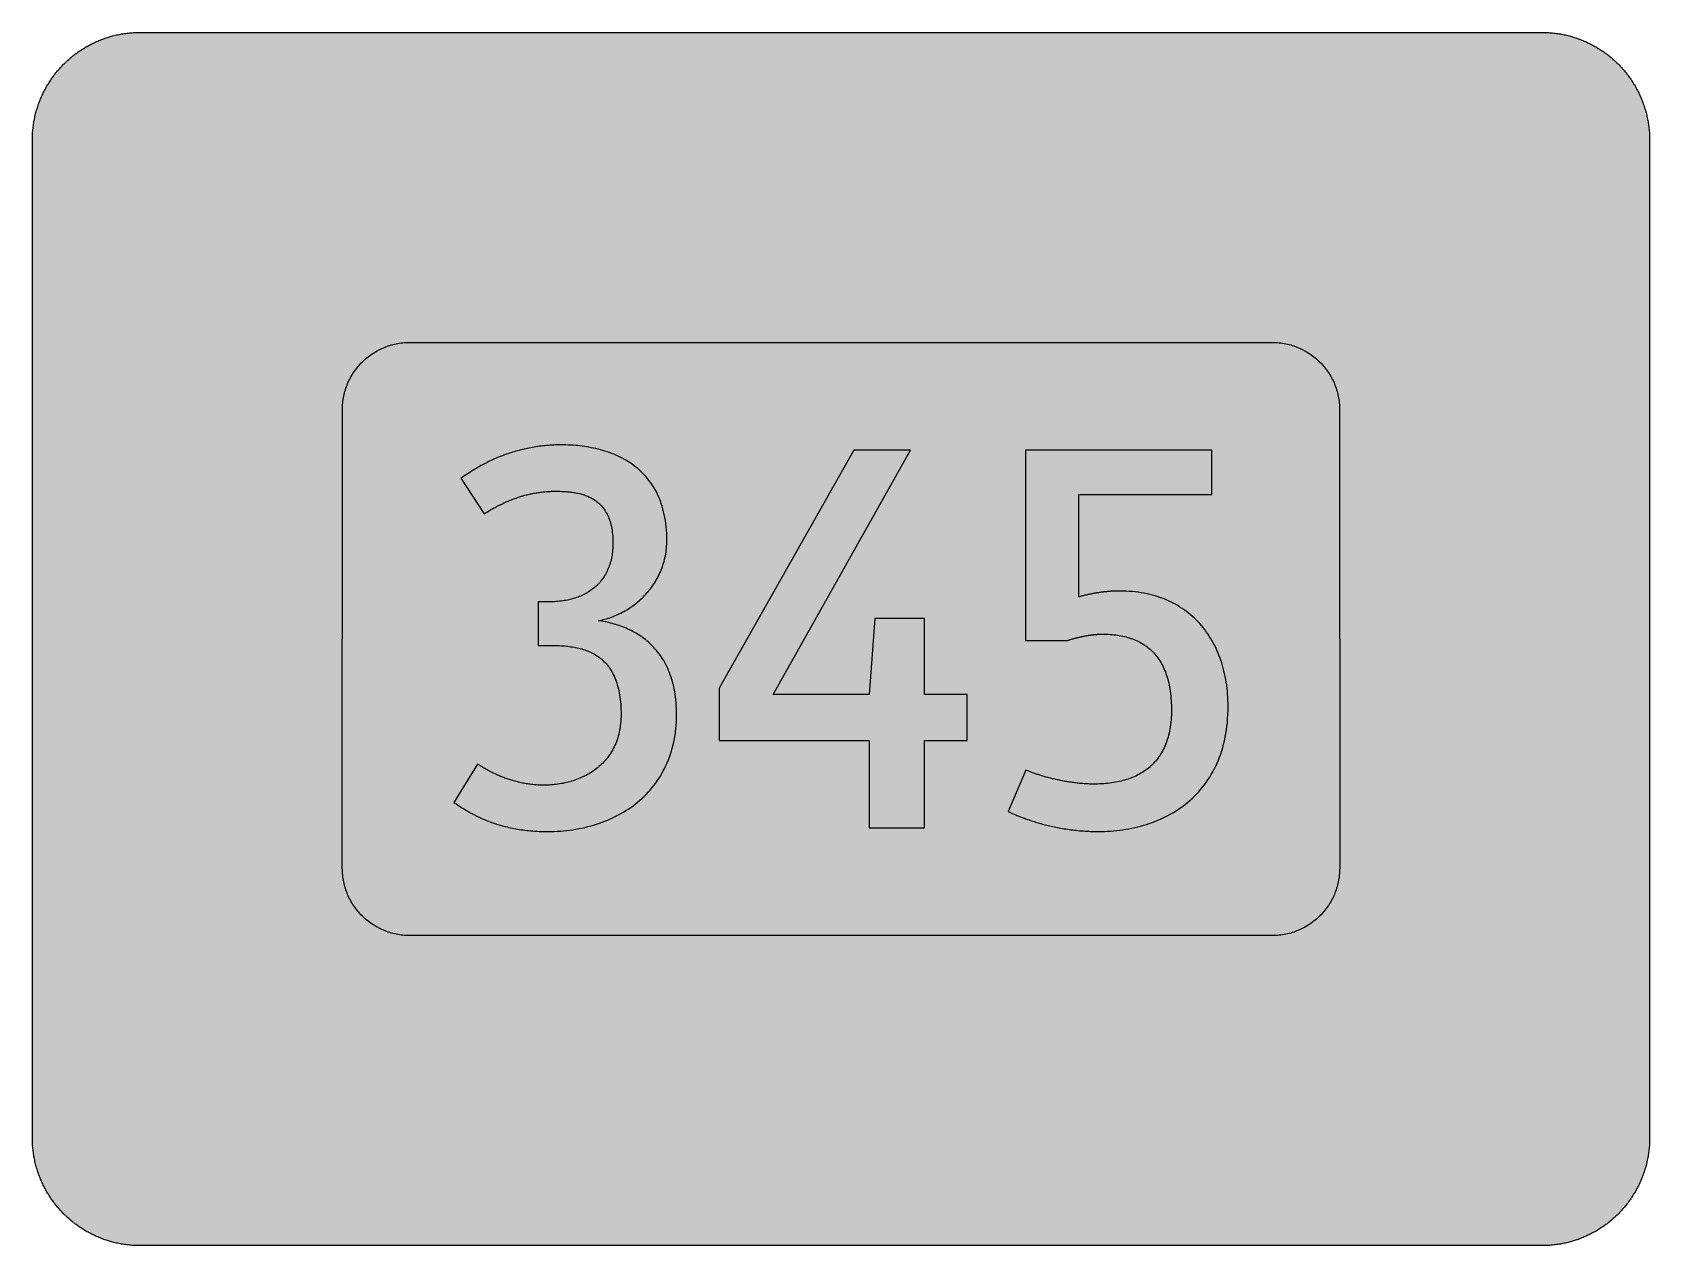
# Model space of a CAD drawing. Header units: millimetres. Extents: x 0 to 212, y 0 to 159.
import ezdxf

# ---------------------------------------------------------------- set-up
doc = ezdxf.new("R2010")
doc.units = ezdxf.units.MM

msp = doc.modelspace()

# ---------------------------------------------------------------- hatches: boundary and pattern name
for color, points in [(40, [(14.1633, 0.0536), (13.9878, 0.0533), (13.8125, 0.0559), (13.6373, 0.061), (13.462, 0.0686), (13.2893, 0.0787), (13.114, 0.0914), (12.9413, 0.1041), (12.7686, 0.1219), (12.5959, 0.1397), (12.4231, 0.16), (12.2504, 0.1829), (12.0777, 0.2057), (11.9075, 0.2337), (11.7373, 0.2616), (11.5672, 0.2921), (11.397, 0.3251), (11.2268, 0.3607), (11.0592, 0.3988), (10.8915, 0.4369), (10.7239, 0.4775), (10.5562, 0.5207), (10.3886, 0.5664), (10.2235, 0.6121), (10.0584, 0.6629), (9.8933, 0.7137), (9.7307, 0.7671), (9.5682, 0.8204), (9.4056, 0.8788), (9.2431, 0.9373), (9.083, 0.9982), (8.923, 1.0617), (8.763, 1.1252), (8.6055, 1.1938), (8.4455, 1.2624), (8.2906, 1.331), (8.1331, 1.4046), (7.9781, 1.4783), (7.8232, 1.5545), (7.6708, 1.6332), (7.5184, 1.7145), (7.366, 1.7958), (7.2161, 1.8796), (7.0663, 1.966), (6.919, 2.0523), (6.7716, 2.1438), (6.6243, 2.2352), (6.4795, 2.3266), (6.3348, 2.4232), (6.19, 2.5197), (6.0477, 2.6187), (5.908, 2.7178), (5.7683, 2.8194), (5.6286, 2.9235), (5.4915, 3.0302), (5.3543, 3.1369), (5.2197, 3.2461), (5.0851, 3.3579), (4.953, 3.4722), (4.8209, 3.5865), (4.6914, 3.7033), (4.5644, 3.8202), (4.4348, 3.9395), (4.3104, 4.0615), (4.1859, 4.1859), (4.0615, 4.3104), (3.9395, 4.4348), (3.8202, 4.5618), (3.7033, 4.6914), (3.5865, 4.8209), (3.4722, 4.953), (3.3579, 5.0851), (3.2487, 5.2197), (3.1369, 5.3543), (3.0302, 5.4915), (2.9235, 5.6286), (2.8194, 5.7683), (2.7178, 5.908), (2.6187, 6.0477), (2.5197, 6.19), (2.4232, 6.3348), (2.3266, 6.477), (2.2352, 6.6243), (2.1438, 6.7691), (2.0523, 6.919), (1.966, 7.0663), (1.8796, 7.2161), (1.7958, 7.366), (1.7145, 7.5184), (1.6332, 7.6708), (1.5545, 7.8232), (1.4783, 7.9781), (1.4046, 8.1331), (1.331, 8.2906), (1.2598, 8.4455), (1.1913, 8.603), (1.1252, 8.763), (1.0592, 8.923), (0.9982, 9.083), (0.9373, 9.2431), (0.8763, 9.4056), (0.8204, 9.5682), (0.7645, 9.7307), (0.7112, 9.8933), (0.6604, 10.0584), (0.6121, 10.2235), (0.5639, 10.3911), (0.5207, 10.5562), (0.4775, 10.7239), (0.4343, 10.8915), (0.3962, 11.0592), (0.3607, 11.2268), (0.3251, 11.397), (0.2921, 11.5672), (0.2616, 11.7373), (0.2311, 11.9075), (0.2057, 12.0802), (0.1803, 12.2504), (0.1575, 12.4231), (0.1372, 12.5959), (0.1194, 12.7686), (0.1041, 12.9413), (0.0889, 13.1166), (0.0787, 13.2893), (0.0686, 13.4645), (0.061, 13.6373), (0.0559, 13.8125), (0.0508, 13.9878), (0.0508, 14.163), (0.0522, 144.6925), (0.0508, 144.8664), (0.0559, 145.0416), (0.061, 145.2169), (0.0686, 145.3896), (0.0787, 145.5649), (0.0889, 145.7376), (0.1041, 145.9128), (0.1194, 146.0856), (0.1372, 146.2583), (0.1575, 146.431), (0.1803, 146.6037), (0.2057, 146.7739), (0.2311, 146.9466), (0.2616, 147.1168), (0.2921, 147.287), (0.3251, 147.4572), (0.3607, 147.6248), (0.3962, 147.795), (0.4343, 147.9626), (0.4775, 148.1303), (0.5207, 148.2979), (0.5639, 148.463), (0.6121, 148.6281), (0.6604, 148.7932), (0.7112, 148.9583), (0.7645, 149.1234), (0.8204, 149.286), (0.8763, 149.4485), (0.9373, 149.6111), (0.9982, 149.7711), (1.0592, 149.9311), (1.1252, 150.0911), (1.1913, 150.2486), (1.2598, 150.4061), (1.331, 150.5636), (1.4046, 150.7185), (1.4783, 150.876), (1.5545, 151.0284), (1.6332, 151.1833), (1.7145, 151.3357), (1.7958, 151.4856), (1.8796, 151.638), (1.966, 151.7879), (2.0523, 151.9352), (2.1438, 152.0825), (2.2352, 152.2298), (2.3266, 152.3746), (2.4232, 152.5194), (2.5197, 152.6616), (2.6187, 152.8039), (2.7178, 152.9461), (2.8194, 153.0858), (2.9235, 153.2255), (3.0302, 153.3627), (3.1369, 153.4973), (3.2487, 153.6344), (3.3579, 153.7665), (3.4722, 153.8986), (3.5865, 154.0307), (3.7033, 154.1602), (3.8202, 154.2898), (3.9395, 154.4168), (4.0615, 154.5438), (4.1859, 154.6682), (4.3104, 154.7901), (4.4348, 154.9121), (4.5644, 155.034), (4.6914, 155.1508), (4.8209, 155.2677), (4.953, 155.382), (5.0851, 155.4937), (5.2197, 155.6055), (5.3543, 155.7147), (5.4915, 155.8239), (5.6286, 155.9281), (5.7683, 156.0322), (5.908, 156.1338), (6.0477, 156.2354), (6.19, 156.3345), (6.3348, 156.431), (6.4795, 156.525), (6.6243, 156.6189), (6.7716, 156.7104), (6.919, 156.7993), (7.0663, 156.8882), (7.2161, 156.9745), (7.366, 157.0584), (7.5184, 157.1396), (7.6708, 157.2209), (7.8232, 157.2971), (7.9781, 157.3733), (8.1331, 157.4495), (8.2906, 157.5206), (8.4455, 157.5918), (8.6055, 157.6603), (8.763, 157.7289), (8.923, 157.7924), (9.083, 157.8559), (9.2431, 157.9169), (9.4056, 157.9753), (9.5682, 158.0337), (9.7307, 158.0871), (9.8933, 158.1404), (10.0584, 158.1912), (10.2235, 158.242), (10.3886, 158.2877), (10.5562, 158.3334), (10.7239, 158.3766), (10.8915, 158.4173), (11.0592, 158.4579), (11.2268, 158.4935), (11.397, 158.529), (11.5672, 158.562), (11.7373, 158.5925), (11.9075, 158.6205), (12.0777, 158.6484), (12.2504, 158.6713), (12.4231, 158.6941), (12.5959, 158.7144), (12.7686, 158.7322), (12.9413, 158.75), (13.114, 158.7627), (13.2893, 158.7754), (13.462, 158.7856), (13.6373, 158.7932), (13.8125, 158.7983), (13.9878, 158.8008), (14.163, 158.8033), (197.6078, 158.8036), (197.7822, 158.8008), (197.9574, 158.7983), (198.1327, 158.7932), (198.3054, 158.7856), (198.4807, 158.7754), (198.6534, 158.7627), (198.8287, 158.75), (199.0014, 158.7322), (199.1741, 158.7144), (199.3468, 158.6941), (199.5195, 158.6713), (199.6897, 158.6484), (199.8624, 158.6205), (200.0326, 158.5925), (200.2028, 158.562), (200.373, 158.529), (200.5432, 158.4935), (200.7108, 158.4579), (200.8784, 158.4173), (201.0461, 158.3766), (201.2137, 158.3334), (201.3788, 158.2877), (201.5465, 158.242), (201.7116, 158.1912), (201.8767, 158.1404), (202.0392, 158.0871), (202.2018, 158.0337), (202.3643, 157.9753), (202.5269, 157.9169), (202.6869, 157.8559), (202.8469, 157.7924), (203.007, 157.7289), (203.167, 157.6603), (203.3245, 157.5918), (203.4794, 157.5206), (203.6369, 157.4495), (203.7918, 157.3733), (203.9468, 157.2971), (204.0992, 157.2209), (204.2516, 157.1396), (204.404, 157.0584), (204.5538, 156.9745), (204.7037, 156.8882), (204.8535, 156.7993), (205.0009, 156.7104), (205.1456, 156.6189), (205.293, 156.525), (205.4352, 156.431), (205.58, 156.3345), (205.7222, 156.2354), (205.8619, 156.1338), (206.0016, 156.0322), (206.1413, 155.9281), (206.2785, 155.8239), (206.4156, 155.7147), (206.5503, 155.6055), (206.6849, 155.4937), (206.817, 155.382), (206.949, 155.2677), (207.0786, 155.1508), (207.2081, 155.034), (207.3351, 154.9121), (207.4596, 154.7901), (207.584, 154.6682), (207.7085, 154.5438), (207.8304, 154.4168), (207.9498, 154.2898), (208.0666, 154.1602), (208.1835, 154.0307), (208.2978, 153.8986), (208.4121, 153.7665), (208.5238, 153.6344), (208.6331, 153.4973), (208.7397, 153.3627), (208.8464, 153.2255), (208.9506, 153.0858), (209.0522, 152.9461), (209.1512, 152.8039), (209.2503, 152.6616), (209.3468, 152.5194), (209.4433, 152.3746), (209.5348, 152.2298), (209.6262, 152.0825), (209.7176, 151.9352), (209.804, 151.7879), (209.8904, 151.638), (209.9742, 151.4856), (210.0555, 151.3357), (210.1367, 151.1833), (210.2155, 151.0284), (210.2917, 150.876), (210.3653, 150.7185), (210.439, 150.5636), (210.5076, 150.4061), (210.5762, 150.2486), (210.6447, 150.0911), (210.7082, 149.9311), (210.7717, 149.7711), (210.8327, 149.6111), (210.8911, 149.4485), (210.9495, 149.286), (211.0029, 149.1234), (211.0562, 148.9583), (211.107, 148.7932), (211.1578, 148.6281), (211.2035, 148.463), (211.2493, 148.2979), (211.2924, 148.1303), (211.3331, 147.9626), (211.3712, 147.795), (211.4093, 147.6248), (211.4448, 147.4572), (211.4779, 147.287), (211.5083, 147.1168), (211.5363, 146.9466), (211.5642, 146.7739), (211.5871, 146.6037), (211.6099, 146.431), (211.6303, 146.2583), (211.648, 146.0856), (211.6658, 145.9128), (211.6785, 145.7376), (211.6912, 145.5649), (211.7014, 145.3896), (211.709, 145.2169), (211.7141, 145.0416), (211.7166, 144.8664), (211.7166, 144.6911), (211.7189, 14.1647), (211.7166, 13.9878), (211.7141, 13.8125), (211.709, 13.6373), (211.7014, 13.4645), (211.6912, 13.2893), (211.6785, 13.1166), (211.6658, 12.9413), (211.648, 12.7686), (211.6303, 12.5959), (211.6099, 12.4231), (211.5871, 12.2504), (211.5642, 12.0802), (211.5363, 11.9075), (211.5083, 11.7373), (211.4779, 11.5672), (211.4448, 11.397), (211.4093, 11.2268), (211.3712, 11.0592), (211.3331, 10.8915), (211.2924, 10.7239), (211.2493, 10.5562), (211.2035, 10.3911), (211.1578, 10.2235), (211.107, 10.0584), (211.0562, 9.8933), (211.0029, 9.7307), (210.9495, 9.5682), (210.8911, 9.4056), (210.8327, 9.2431), (210.7717, 9.083), (210.7082, 8.923), (210.6447, 8.763), (210.5762, 8.603), (210.5076, 8.4455), (210.439, 8.2906), (210.3653, 8.1331), (210.2917, 7.9781), (210.2155, 7.8232), (210.1367, 7.6708), (210.0555, 7.5184), (209.9742, 7.366), (209.8904, 7.2161), (209.804, 7.0663), (209.7176, 6.919), (209.6262, 6.7691), (209.5348, 6.6243), (209.4433, 6.477), (209.3468, 6.3348), (209.2503, 6.19), (209.1512, 6.0477), (209.0522, 5.908), (208.9506, 5.7683), (208.8464, 5.6286), (208.7397, 5.4915), (208.6331, 5.3543), (208.5238, 5.2197), (208.4121, 5.0851), (208.2978, 4.953), (208.1835, 4.8209), (208.0666, 4.6914), (207.9498, 4.5618), (207.8304, 4.4348), (207.7085, 4.3104), (207.584, 4.1859), (207.4596, 4.0615), (207.3351, 3.9395), (207.2081, 3.8202), (207.0786, 3.7033), (206.949, 3.5865), (206.817, 3.4722), (206.6849, 3.3579), (206.5503, 3.2461), (206.4156, 3.1369), (206.2785, 3.0302), (206.1413, 2.9235), (206.0016, 2.8194), (205.8619, 2.7178), (205.7222, 2.6187), (205.58, 2.5197), (205.4352, 2.4232), (205.293, 2.3266), (205.1456, 2.2352), (205.0009, 2.1438), (204.8535, 2.0523), (204.7037, 1.966), (204.5538, 1.8796), (204.404, 1.7958), (204.2516, 1.7145), (204.0992, 1.6332), (203.9468, 1.5545), (203.7918, 1.4783), (203.6369, 1.4046), (203.4794, 1.331), (203.3245, 1.2624), (203.167, 1.1938), (203.007, 1.1252), (202.8469, 1.0617), (202.6869, 0.9982), (202.5269, 0.9373), (202.3643, 0.8788), (202.2018, 0.8204), (202.0392, 0.7671), (201.8767, 0.7137), (201.7116, 0.6629), (201.5465, 0.6121), (201.3788, 0.5664), (201.2137, 0.5207), (201.0461, 0.4775), (200.8784, 0.4369), (200.7108, 0.3988), (200.5432, 0.3607), (200.373, 0.3251), (200.2028, 0.2921), (200.0326, 0.2616), (199.8624, 0.2337), (199.6897, 0.2057), (199.5195, 0.1829), (199.3468, 0.16), (199.1741, 0.1397), (199.0014, 0.1219), (198.8287, 0.1041), (198.6534, 0.0914), (198.4807, 0.0787), (198.3054, 0.0686), (198.1327, 0.061), (197.9574, 0.0559), (197.7822, 0.0533), (197.6069, 0.0533)]), (144, [(49.4411, 40.6231), (49.2125, 40.6248), (48.9864, 40.6324), (48.7604, 40.6476), (48.5394, 40.6679), (48.3159, 40.6933), (48.0974, 40.7238), (47.879, 40.7594), (47.6631, 40.8), (47.4472, 40.8483), (47.2364, 40.8991), (47.0256, 40.9575), (46.8173, 41.0185), (46.6115, 41.0845), (46.4083, 41.1556), (46.2077, 41.2344), (46.007, 41.3156), (45.8114, 41.402), (45.6159, 41.4909), (45.4254, 41.5874), (45.2374, 41.6865), (45.0494, 41.7906), (44.8666, 41.8973), (44.6862, 42.0116), (44.5084, 42.1284), (44.3357, 42.2478), (44.163, 42.3748), (43.9953, 42.5018), (43.8302, 42.6364), (43.6677, 42.7711), (43.5102, 42.9133), (43.3553, 43.0581), (43.2029, 43.2054), (43.0555, 43.3553), (42.9108, 43.5102), (42.7711, 43.6702), (42.6339, 43.8302), (42.5018, 43.9953), (42.3723, 44.163), (42.2478, 44.3357), (42.1259, 44.511), (42.0091, 44.6862), (41.8973, 44.8666), (41.7881, 45.052), (41.6839, 45.2374), (41.5849, 45.4254), (41.4909, 45.6184), (41.3995, 45.8114), (41.3131, 46.007), (41.2318, 46.2077), (41.1556, 46.4083), (41.0845, 46.6115), (41.0159, 46.8173), (40.955, 47.0256), (40.8991, 47.2364), (40.8457, 47.4497), (40.8, 47.6631), (40.7594, 47.879), (40.7213, 48.0974), (40.6908, 48.3184), (40.6654, 48.5394), (40.6451, 48.7629), (40.6324, 48.9864), (40.6222, 49.2125), (40.6197, 49.4411), (40.6217, 109.4147), (40.6222, 109.6416), (40.6324, 109.8677), (40.6451, 110.0912), (40.6654, 110.3147), (40.6908, 110.5357), (40.7213, 110.7567), (40.7594, 110.9751), (40.8, 111.191), (40.8457, 111.4044), (40.8991, 111.6178), (40.955, 111.8286), (41.0159, 112.0369), (41.0845, 112.2426), (41.1556, 112.4458), (41.2318, 112.6465), (41.3131, 112.8471), (41.3995, 113.0427), (41.4909, 113.2357), (41.5849, 113.4288), (41.6839, 113.6167), (41.7881, 113.8022), (41.8973, 113.985), (42.0091, 114.1654), (42.1259, 114.3432), (42.2478, 114.5184), (42.3723, 114.6886), (42.5018, 114.8588), (42.6339, 115.0239), (42.7711, 115.1839), (42.9108, 115.3439), (43.0555, 115.4989), (43.2029, 115.6487), (43.3553, 115.7961), (43.5102, 115.9408), (43.6677, 116.0831), (43.8302, 116.2177), (43.9953, 116.3523), (44.163, 116.4793), (44.3357, 116.6063), (44.5084, 116.7257), (44.6862, 116.8425), (44.8666, 116.9568), (45.0494, 117.0635), (45.2374, 117.1677), (45.4254, 117.2667), (45.6159, 117.3632), (45.8114, 117.4547), (46.007, 117.5385), (46.2077, 117.6198), (46.4083, 117.6985), (46.6115, 117.7696), (46.8173, 117.8357), (47.0256, 117.8992), (47.2364, 117.9551), (47.4472, 118.0059), (47.6631, 118.0541), (47.879, 118.0948), (48.0974, 118.1303), (48.3159, 118.1608), (48.5394, 118.1862), (48.7604, 118.2065), (48.9864, 118.2218), (49.2125, 118.2294), (49.4386, 118.2319), (162.33, 118.2342), (162.5575, 118.2294), (162.7835, 118.2218), (163.007, 118.2065), (163.2306, 118.1862), (163.4515, 118.1608), (163.6725, 118.1303), (163.891, 118.0948), (164.1069, 118.0541), (164.3202, 118.0059), (164.5336, 117.9551), (164.7444, 117.8992), (164.9527, 117.8357), (165.1584, 117.7696), (165.3616, 117.6985), (165.5623, 117.6198), (165.7629, 117.5385), (165.9585, 117.4547), (166.1516, 117.3632), (166.3446, 117.2667), (166.5326, 117.1677), (166.718, 117.0635), (166.9034, 116.9568), (167.0837, 116.8425), (167.259, 116.7257), (167.4343, 116.6063), (167.607, 116.4793), (167.7746, 116.3523), (167.9397, 116.2177), (168.0997, 116.0831), (168.2598, 115.9408), (168.4147, 115.7961), (168.5646, 115.6487), (168.7119, 115.4989), (168.8567, 115.3439), (168.9989, 115.1839), (169.1335, 115.0239), (169.2681, 114.8588), (169.3951, 114.6886), (169.5221, 114.5184), (169.6415, 114.3432), (169.7584, 114.1654), (169.8727, 113.985), (169.9793, 113.8022), (170.0835, 113.6167), (170.1825, 113.4288), (170.2791, 113.2357), (170.368, 113.0427), (170.4543, 112.8471), (170.5356, 112.6465), (170.6143, 112.4458), (170.6855, 112.2426), (170.7515, 112.0369), (170.8125, 111.8286), (170.8709, 111.6178), (170.9217, 111.4044), (170.9699, 111.191), (171.0106, 110.9751), (171.0461, 110.7567), (171.0766, 110.5357), (171.102, 110.3147), (171.1223, 110.0912), (171.1376, 109.8677), (171.1452, 109.6416), (171.1477, 109.413), (171.1494, 49.4425), (171.1452, 49.2125), (171.1376, 48.9864), (171.1223, 48.7629), (171.102, 48.5394), (171.0766, 48.3184), (171.0461, 48.0974), (171.0106, 47.879), (170.9699, 47.6631), (170.9217, 47.4497), (170.8709, 47.2364), (170.8125, 47.0256), (170.7515, 46.8173), (170.6855, 46.6115), (170.6143, 46.4083), (170.5356, 46.2077), (170.4543, 46.007), (170.368, 45.8114), (170.2791, 45.6184), (170.1825, 45.4254), (170.0835, 45.2374), (169.9793, 45.052), (169.8727, 44.8666), (169.7584, 44.6862), (169.6415, 44.511), (169.5221, 44.3357), (169.3951, 44.163), (169.2681, 43.9953), (169.1335, 43.8302), (168.9989, 43.6702), (168.8567, 43.5102), (168.7119, 43.3553), (168.5646, 43.2054), (168.4147, 43.0581), (168.2598, 42.9133), (168.0997, 42.7711), (167.9397, 42.6364), (167.7746, 42.5018), (167.607, 42.3748), (167.4343, 42.2478), (167.259, 42.1284), (167.0837, 42.0116), (166.9034, 41.8973), (166.718, 41.7906), (166.5326, 41.6865), (166.3446, 41.5874), (166.1516, 41.4909), (165.9585, 41.402), (165.7629, 41.3156), (165.5623, 41.2344), (165.3616, 41.1556), (165.1584, 41.0845), (164.9527, 41.0185), (164.7444, 40.9575), (164.5336, 40.8991), (164.3202, 40.8483), (164.1069, 40.8), (163.891, 40.7594), (163.6725, 40.7238), (163.4515, 40.6933), (163.2306, 40.6679), (163.007, 40.6476), (162.7835, 40.6324), (162.5575, 40.6248), (162.3289, 40.6222)]), (254, [(84.3661, 69.5508), (84.361, 69.9516), (84.3483, 70.3453), (84.3305, 70.7314), (84.3026, 71.1098), (84.267, 71.4781), (84.2264, 71.8414), (84.1781, 72.1944), (84.1223, 72.5399), (84.0588, 72.8777), (83.9902, 73.2079), (83.914, 73.5305), (83.8327, 73.8429), (83.7438, 74.1502), (83.6473, 74.4525), (83.5482, 74.7446), (83.4415, 75.0291), (83.3298, 75.3085), (83.2104, 75.5777), (83.0885, 75.8419), (82.9589, 76.0984), (82.8243, 76.3499), (82.6846, 76.5937), (82.5424, 76.8299), (82.3925, 77.0611), (82.2401, 77.2846), (82.0826, 77.503), (81.9201, 77.7138), (81.7524, 77.917), (81.5823, 78.1177), (81.4095, 78.3082), (81.2317, 78.4962), (81.0489, 78.6765), (80.8634, 78.8518), (80.6755, 79.0194), (80.4824, 79.1845), (80.2894, 79.342), (80.0913, 79.4944), (79.8906, 79.6417), (79.6849, 79.7814), (79.4791, 79.9186), (79.2709, 80.0506), (79.06, 80.1751), (78.8492, 80.297), (78.6333, 80.4139), (78.4174, 80.5231), (78.199, 80.6298), (77.978, 80.7314), (77.757, 80.8304), (77.5335, 80.9219), (77.31, 81.0108), (77.0865, 81.0946), (76.8604, 81.1733), (76.6343, 81.2495), (76.4057, 81.3206), (76.1797, 81.3867), (75.9511, 81.4502), (75.7225, 81.5111), (75.4964, 81.567), (75.2678, 81.6178), (75.0392, 81.6661), (74.8132, 81.7118), (74.5846, 81.7524), (74.3585, 81.7905), (74.135, 81.8236), (74.3483, 81.8667), (74.5642, 81.9125), (74.7776, 81.9658), (74.991, 82.0191), (75.2043, 82.0801), (75.4151, 82.1461), (75.626, 82.2147), (75.8368, 82.2884), (76.0451, 82.3671), (76.2533, 82.4484), (76.4591, 82.5348), (76.6648, 82.6262), (76.868, 82.7202), (77.0687, 82.8192), (77.2693, 82.9234), (77.47, 83.0301), (77.6656, 83.1418), (77.8612, 83.2587), (78.0542, 83.378), (78.2447, 83.5025), (78.4327, 83.6295), (78.6206, 83.7616), (78.8035, 83.8962), (78.9838, 84.0359), (79.1642, 84.1781), (79.3394, 84.3255), (79.5122, 84.4753), (79.6823, 84.6303), (79.85, 84.7877), (80.0151, 84.9478), (80.1751, 85.1129), (80.3351, 85.283), (80.4875, 85.4532), (80.6399, 85.6285), (80.7872, 85.8088), (80.932, 85.9917), (81.0717, 86.1771), (81.2089, 86.3651), (81.341, 86.5581), (81.468, 86.7537), (81.5924, 86.9544), (81.7118, 87.155), (81.8286, 87.3608), (81.9404, 87.569), (82.0471, 87.7799), (82.1487, 87.9958), (82.2477, 88.2117), (82.3392, 88.4326), (82.4281, 88.6562), (82.5094, 88.8822), (82.5881, 89.1134), (82.6618, 89.3445), (82.7278, 89.5782), (82.7888, 89.8169), (82.8472, 90.0582), (82.898, 90.2995), (82.9437, 90.5459), (82.9818, 90.7948), (83.0174, 91.0463), (83.0453, 91.2978), (83.0656, 91.5543), (83.0809, 91.8134), (83.091, 92.075), (83.0936, 92.3392), (83.0885, 92.7964), (83.0732, 93.2434), (83.0453, 93.6803), (83.0097, 94.107), (82.9615, 94.521), (82.9056, 94.9274), (82.837, 95.3237), (82.7608, 95.7097), (82.6745, 96.0882), (82.5805, 96.454), (82.4763, 96.8096), (82.362, 97.1575), (82.2401, 97.4979), (82.1106, 97.8256), (81.9734, 98.1456), (81.8261, 98.4555), (81.6737, 98.7577), (81.5111, 99.0524), (81.3435, 99.3369), (81.1657, 99.6112), (80.9828, 99.8779), (80.7923, 100.137), (80.5967, 100.3884), (80.3935, 100.6297), (80.1853, 100.8634), (79.9694, 101.0895), (79.7484, 101.3079), (79.5198, 101.5187), (79.2886, 101.7219), (79.0524, 101.9175), (78.8086, 102.1055), (78.5622, 102.2858), (78.3107, 102.4585), (78.0542, 102.6262), (77.7926, 102.7836), (77.5284, 102.936), (77.2592, 103.0834), (76.9874, 103.2205), (76.7105, 103.3526), (76.4311, 103.4796), (76.1492, 103.599), (75.8647, 103.7107), (75.5777, 103.8174), (75.2881, 103.919), (74.996, 104.013), (74.7014, 104.1019), (74.4042, 104.1857), (74.107, 104.2645), (73.8073, 104.3356), (73.5051, 104.4016), (73.2028, 104.4626), (72.9005, 104.521), (72.5983, 104.5718), (72.2935, 104.6175), (71.9887, 104.6582), (71.6839, 104.6937), (71.3791, 104.7267), (71.0768, 104.7521), (70.772, 104.775), (70.4698, 104.7953), (70.1675, 104.808), (69.8652, 104.8182), (69.5655, 104.8233), (69.2683, 104.8258), (69.022, 104.8258), (68.7807, 104.8207), (68.5394, 104.8131), (68.2981, 104.8055), (68.0593, 104.7928), (67.8205, 104.7775), (67.5843, 104.7623), (67.3481, 104.742), (67.1144, 104.7191), (66.8807, 104.6963), (66.6496, 104.6683), (66.4185, 104.6404), (66.1899, 104.6074), (65.9613, 104.5743), (65.7352, 104.5388), (65.5091, 104.5007), (65.2856, 104.46), (65.0621, 104.4169), (64.8411, 104.3711), (64.6201, 104.3229), (64.4017, 104.2721), (64.1833, 104.2213), (63.9648, 104.1679), (63.7489, 104.1121), (63.5356, 104.0536), (63.3222, 103.9927), (63.1114, 103.9317), (62.9006, 103.8682), (62.6897, 103.8022), (62.4815, 103.7336), (62.2757, 103.6625), (62.07, 103.5914), (61.8642, 103.5177), (61.661, 103.4415), (61.4604, 103.3653), (61.2597, 103.2866), (61.0591, 103.2053), (60.8609, 103.1215), (60.6654, 103.0376), (60.4698, 102.9513), (60.2742, 102.8649), (60.0812, 102.776), (59.8881, 102.6846), (59.6976, 102.5906), (59.5097, 102.4966), (59.3192, 102.4026), (59.1337, 102.3061), (58.9483, 102.2071), (58.7629, 102.108), (58.58, 102.0064), (58.3971, 101.9023), (58.2168, 101.7981), (58.0365, 101.694), (57.8587, 101.5873), (57.6809, 101.4781), (57.5056, 101.3689), (57.3303, 101.2596), (57.1576, 101.1453), (56.9849, 101.0336), (56.8147, 100.9193), (56.6445, 100.805), (56.4769, 100.6881), (56.3093, 100.5713), (56.1416, 100.4519), (59.1785, 95.7968), (59.3192, 95.8875), (59.4614, 95.979), (59.6036, 96.0679), (59.7484, 96.1542), (59.8907, 96.2406), (60.0329, 96.3244), (60.1777, 96.4082), (60.3225, 96.4895), (60.4647, 96.5708), (60.6095, 96.6495), (60.7517, 96.7257), (60.8965, 96.8019), (61.0413, 96.8756), (61.1861, 96.9493), (61.3308, 97.0204), (61.4756, 97.0915), (61.6204, 97.1601), (61.7652, 97.2287), (61.91, 97.2922), (62.0547, 97.3582), (62.1995, 97.4217), (62.3443, 97.4827), (62.4891, 97.5411), (62.6364, 97.602), (62.7812, 97.6579), (62.926, 97.7138), (63.0707, 97.7671), (63.2181, 97.8205), (63.3628, 97.8713), (63.5076, 97.9221), (63.6524, 97.9703), (63.7997, 98.0186), (63.9445, 98.0618), (64.0893, 98.1075), (64.2366, 98.1507), (64.3814, 98.1913), (64.5262, 98.232), (64.6709, 98.2701), (64.8183, 98.3056), (64.963, 98.3412), (65.1078, 98.3767), (65.2526, 98.4072), (65.3974, 98.4402), (65.5422, 98.4682), (65.6895, 98.4961), (65.8343, 98.5241), (65.979, 98.5495), (66.1238, 98.5723), (66.2686, 98.5952), (66.4108, 98.6155), (66.5556, 98.6358), (66.7004, 98.6536), (66.8452, 98.6714), (66.9874, 98.6866), (67.1322, 98.6993), (67.277, 98.712), (67.4192, 98.7222), (67.564, 98.7323), (67.7062, 98.74), (67.8485, 98.7476), (67.9933, 98.7527), (68.1355, 98.7552), (68.2777, 98.7577), (68.42, 98.7577), (68.5597, 98.7577), (68.7019, 98.7577), (68.8467, 98.7552), (68.994, 98.7527), (69.1413, 98.7501), (69.2937, 98.745), (69.4436, 98.74), (69.5985, 98.7323), (69.7535, 98.7247), (69.9084, 98.7146), (70.0659, 98.7019), (70.2234, 98.6892), (70.3809, 98.6739), (70.5409, 98.6561), (70.7009, 98.6358), (70.8609, 98.613), (71.0209, 98.5876), (71.181, 98.5596), (71.341, 98.5291), (71.501, 98.4936), (71.6585, 98.458), (71.8185, 98.4174), (71.976, 98.3742), (72.1335, 98.3259), (72.2884, 98.2751), (72.4433, 98.2218), (72.5983, 98.1634), (72.7507, 98.0999), (72.9005, 98.0338), (73.0479, 97.9627), (73.1952, 97.8865), (73.34, 97.8052), (73.4847, 97.7214), (73.6244, 97.63), (73.7616, 97.536), (73.8962, 97.4344), (74.0308, 97.3303), (74.1604, 97.2185), (74.2874, 97.1017), (74.4093, 96.9797), (74.5287, 96.8527), (74.6455, 96.7181), (74.7598, 96.5784), (74.869, 96.4311), (74.9732, 96.2787), (75.0748, 96.1212), (75.1713, 95.9536), (75.2653, 95.7809), (75.3542, 95.6031), (75.438, 95.4151), (75.5167, 95.2221), (75.5904, 95.0214), (75.659, 94.8106), (75.7225, 94.5947), (75.7809, 94.3712), (75.8342, 94.14), (75.88, 93.8987), (75.9206, 93.6523), (75.9562, 93.3958), (75.9866, 93.1316), (76.0095, 92.8573), (76.0247, 92.5754), (76.0349, 92.2858), (76.04, 91.9861), (76.0374, 91.7499), (76.0298, 91.5162), (76.0171, 91.2876), (75.9993, 91.0615), (75.9765, 90.8406), (75.9485, 90.6221), (75.9181, 90.4062), (75.88, 90.1954), (75.8393, 89.9897), (75.7936, 89.7839), (75.7428, 89.5858), (75.6869, 89.3877), (75.6285, 89.1972), (75.565, 89.0067), (75.4964, 88.8213), (75.4228, 88.6409), (75.3466, 88.4631), (75.2653, 88.2879), (75.1789, 88.1177), (75.0875, 87.95), (74.996, 87.7875), (74.897, 87.6275), (74.7954, 87.47), (74.6887, 87.3201), (74.5795, 87.1703), (74.4652, 87.0255), (74.3458, 86.8832), (74.2264, 86.7461), (74.0994, 86.614), (73.9724, 86.4845), (73.8378, 86.3575), (73.7032, 86.2355), (73.5635, 86.1162), (73.4187, 85.9993), (73.2714, 85.8901), (73.1215, 85.7809), (72.9691, 85.6767), (72.8116, 85.5777), (72.6516, 85.4812), (72.4865, 85.3872), (72.3214, 85.2983), (72.1512, 85.2145), (71.9785, 85.1332), (71.8033, 85.0544), (71.6229, 84.9808), (71.4426, 84.9097), (71.2572, 84.8436), (71.0692, 84.7827), (70.8787, 84.7217), (70.6857, 84.6684), (70.4901, 84.615), (70.2894, 84.5693), (70.0888, 84.5261), (69.8856, 84.4855), (69.6798, 84.4499), (69.469, 84.4169), (69.2582, 84.389), (69.0448, 84.3636), (68.8289, 84.3432), (68.6105, 84.3255), (68.3895, 84.3102), (68.166, 84.3026), (67.9425, 84.295), (67.7139, 84.295), (66.234, 84.2955), (66.234, 78.5809), (68.1383, 78.5809), (68.3616, 78.5774), (68.5851, 78.5749), (68.8061, 78.5698), (69.0296, 78.5622), (69.248, 78.5495), (69.4665, 78.5368), (69.6849, 78.5216), (69.9008, 78.5012), (70.1142, 78.4784), (70.3275, 78.453), (70.5358, 78.425), (70.7466, 78.392), (70.9524, 78.359), (71.1581, 78.3184), (71.3613, 78.2777), (71.562, 78.2295), (71.7601, 78.1812), (71.9557, 78.1253), (72.1512, 78.0669), (72.3417, 78.0059), (72.5297, 77.9399), (72.7177, 77.8688), (72.9005, 77.7926), (73.0809, 77.7138), (73.2587, 77.6275), (73.4339, 77.5386), (73.6067, 77.4446), (73.7743, 77.3455), (73.9394, 77.2414), (74.102, 77.1296), (74.262, 77.0153), (74.4169, 76.896), (74.5693, 76.769), (74.7166, 76.6369), (74.8614, 76.4997), (75.0037, 76.3575), (75.1408, 76.2076), (75.2729, 76.0527), (75.4024, 75.8927), (75.5269, 75.725), (75.6488, 75.5498), (75.7657, 75.3694), (75.8774, 75.1815), (75.9866, 74.9884), (76.0882, 74.7878), (76.1873, 74.582), (76.2813, 74.3661), (76.3727, 74.1451), (76.4565, 73.9165), (76.5378, 73.6803), (76.6115, 73.4365), (76.6826, 73.185), (76.7461, 72.9285), (76.8071, 72.6618), (76.8604, 72.3875), (76.9087, 72.1055), (76.9518, 71.816), (76.9899, 71.5162), (77.023, 71.2089), (77.0484, 70.8939), (77.0712, 70.5714), (77.0839, 70.2386), (77.0941, 69.8983), (77.0966, 69.5503), (77.0941, 69.2404), (77.0814, 68.9407), (77.0636, 68.6435), (77.0357, 68.3539), (77.0026, 68.0669), (76.962, 67.7901), (76.9137, 67.5157), (76.8604, 67.249), (76.7994, 66.9849), (76.7309, 66.7309), (76.6572, 66.4794), (76.5785, 66.233), (76.4921, 65.9943), (76.3981, 65.7606), (76.2991, 65.5295), (76.1949, 65.3059), (76.0857, 65.09), (75.9714, 64.8767), (75.8495, 64.6684), (75.725, 64.4677), (75.5929, 64.2696), (75.4558, 64.0791), (75.3161, 63.8912), (75.1713, 63.7108), (75.0214, 63.533), (74.8665, 63.3628), (74.7065, 63.1952), (74.5439, 63.0352), (74.3763, 62.8802), (74.2061, 62.7278), (74.0308, 62.5805), (73.853, 62.4408), (73.6702, 62.3037), (73.4847, 62.1716), (73.2968, 62.0446), (73.1037, 61.9227), (72.9107, 61.8058), (72.7126, 61.6941), (72.5119, 61.5848), (72.3087, 61.4807), (72.103, 61.3816), (71.8972, 61.2877), (71.6864, 61.1988), (71.4756, 61.1124), (71.2597, 61.0337), (71.0463, 60.9575), (70.8279, 60.8838), (70.6095, 60.8178), (70.3885, 60.7543), (70.1675, 60.6958), (69.944, 60.64), (69.7205, 60.5892), (69.4969, 60.5434), (69.2709, 60.5028), (69.0448, 60.4647), (68.8188, 60.4317), (68.5927, 60.4012), (68.3666, 60.3758), (68.1406, 60.3529), (67.912, 60.3352), (67.6859, 60.3225), (67.4599, 60.3123), (67.2338, 60.3072), (67.0077, 60.3047), (66.8198, 60.3072), (66.6344, 60.3098), (66.4489, 60.3174), (66.2661, 60.325), (66.0832, 60.3352), (65.9028, 60.3479), (65.725, 60.3631), (65.5472, 60.3809), (65.372, 60.3987), (65.1967, 60.4215), (65.024, 60.4444), (64.8538, 60.4698), (64.6836, 60.4952), (64.516, 60.5231), (64.3484, 60.5536), (64.1833, 60.5866), (64.0207, 60.6196), (63.8581, 60.6552), (63.6981, 60.6933), (63.5406, 60.7314), (63.3832, 60.7695), (63.2282, 60.8101), (63.0758, 60.8533), (62.9234, 60.8965), (62.7736, 60.9422), (62.6237, 60.9879), (62.4789, 61.0337), (62.3341, 61.0819), (62.1894, 61.1327), (62.0471, 61.181), (61.9074, 61.2318), (61.7703, 61.2851), (61.6331, 61.3359), (61.4985, 61.3893), (61.3664, 61.4451), (61.2343, 61.4985), (61.1073, 61.5544), (60.9778, 61.6102), (60.8533, 61.6661), (60.7289, 61.722), (60.6069, 61.7779), (60.4876, 61.8363), (60.3682, 61.8922), (60.2513, 61.9506), (60.137, 62.009), (60.0253, 62.0649), (59.9135, 62.1233), (59.8068, 62.1817), (59.6976, 62.2376), (59.5935, 62.296), (59.4919, 62.3545), (59.3903, 62.4103), (59.2912, 62.4662), (59.1922, 62.5246), (59.0982, 62.5805), (59.0042, 62.6364), (58.9128, 62.6897), (58.8239, 62.7456), (58.7375, 62.799), (58.6511, 62.8523), (58.5673, 62.9056), (58.4886, 62.9564), (58.4073, 63.0072), (58.3311, 63.058), (55.2277, 58.0496), (55.3441, 57.9679), (55.4609, 57.8891), (55.5803, 57.8079), (55.7022, 57.7266), (55.8267, 57.6453), (55.9511, 57.564), (56.0781, 57.4802), (56.2077, 57.3989), (56.3397, 57.3151), (56.4718, 57.2338), (56.6064, 57.15), (56.7436, 57.0687), (56.8833, 56.9849), (57.0255, 56.9036), (57.1678, 56.8198), (57.3126, 56.7385), (57.4599, 56.6572), (57.6097, 56.576), (57.7621, 56.4947), (57.9171, 56.4134), (58.0746, 56.3347), (58.2346, 56.2559), (58.3946, 56.1772), (58.5597, 56.0984), (58.7248, 56.0222), (58.895, 55.946), (59.0652, 55.8698), (59.2404, 55.7962), (59.4157, 55.7225), (59.596, 55.6489), (59.7789, 55.5777), (59.9618, 55.5092), (60.1497, 55.438), (60.3402, 55.372), (60.5333, 55.306), (60.7289, 55.2399), (60.927, 55.1764), (61.1302, 55.1155), (61.3334, 55.0545), (61.5417, 54.9961), (61.7525, 54.9402), (61.9658, 54.8843), (62.1817, 54.831), (62.4027, 54.7802), (62.6237, 54.7319), (62.8498, 54.6837), (63.0809, 54.6379), (63.312, 54.5948), (63.5483, 54.5541), (63.787, 54.516), (64.0309, 54.4779), (64.2772, 54.4449), (64.5262, 54.4119), (64.7776, 54.3839), (65.0342, 54.356), (65.2932, 54.3331), (65.5574, 54.3103), (65.8241, 54.2925), (66.0959, 54.2747), (66.3702, 54.262), (66.6471, 54.2519), (66.929, 54.2442), (67.2135, 54.2392), (67.503, 54.2392), (67.9196, 54.2417), (68.3336, 54.2519), (68.7476, 54.2722), (69.1566, 54.2976), (69.5655, 54.3331), (69.9745, 54.3738), (70.3783, 54.422), (70.7796, 54.4779), (71.1784, 54.544), (71.5747, 54.6151), (71.9684, 54.6938), (72.3595, 54.7802), (72.7481, 54.8742), (73.1317, 54.9758), (73.5101, 55.085), (73.8886, 55.2018), (74.2594, 55.3263), (74.6277, 55.4584), (74.9935, 55.5955), (75.3516, 55.7428), (75.7072, 55.8978), (76.0578, 56.0578), (76.4032, 56.228), (76.7436, 56.4032), (77.0788, 56.5887), (77.409, 56.7792), (77.7342, 56.9773), (78.0517, 57.183), (78.3666, 57.3989), (78.6714, 57.6199), (78.9737, 57.8485), (79.2683, 58.0847), (79.5553, 58.326), (79.8373, 58.5775), (80.1091, 58.8366), (80.3783, 59.1033), (80.6374, 59.375), (80.8914, 59.657), (81.1352, 59.944), (81.374, 60.2386), (81.6026, 60.5434), (81.8261, 60.8533), (82.0395, 61.1708), (82.2452, 61.4959), (82.4408, 61.8287), (82.6287, 62.169), (82.8091, 62.517), (82.9793, 62.8701), (83.1418, 63.2333), (83.2942, 63.6016), (83.4365, 63.9801), (83.5711, 64.3636), (83.693, 64.7548), (83.8073, 65.1535), (83.9114, 65.5599), (84.0054, 65.974), (84.0867, 66.3956), (84.1604, 66.8249), (84.2213, 67.2592), (84.2721, 67.7037), (84.3128, 68.1533), (84.3407, 68.6105), (84.3585, 69.0778), (84.3636, 69.5503)]), (254, [(122.3959, 66.1635), (122.3959, 72.1607), (116.8217, 72.1607), (116.8217, 82.1087), (110.3313, 82.1087), (109.5541, 72.1607), (96.9959, 72.1607), (114.9876, 104.1217), (107.5792, 104.1217), (89.9403, 73.0066), (89.9403, 66.1635), (109.5541, 66.1635), (109.5541, 54.7342), (116.8217, 54.7342), (116.8217, 66.1635)]), (254, [(154.4285, 98.3365), (154.4285, 104.1217), (130.0166, 104.1217), (130.0166, 79.2162), (135.4487, 79.2162), (135.5293, 79.2404), (135.6131, 79.2658), (135.6944, 79.2912), (135.7757, 79.3166), (135.857, 79.342), (135.9383, 79.3648), (136.0195, 79.3902), (136.0983, 79.4131), (136.1796, 79.436), (136.2583, 79.4588), (136.337, 79.4817), (136.4183, 79.502), (136.4971, 79.5249), (136.5758, 79.5452), (136.652, 79.5655), (136.7307, 79.5858), (136.8095, 79.6036), (136.8857, 79.6239), (136.9619, 79.6417), (137.0381, 79.662), (137.1168, 79.6798), (137.1905, 79.6976), (137.2667, 79.7128), (137.3429, 79.7306), (137.4191, 79.7458), (137.4927, 79.7636), (137.5664, 79.7789), (137.6401, 79.7941), (137.7163, 79.8068), (137.7899, 79.822), (137.861, 79.8347), (137.9347, 79.85), (138.0084, 79.8627), (138.0795, 79.8754), (138.1506, 79.8881), (138.2243, 79.8982), (138.2954, 79.9109), (138.3665, 79.9211), (138.4376, 79.9313), (138.5062, 79.9414), (138.5773, 79.9516), (138.6459, 79.9617), (138.717, 79.9694), (138.7856, 79.9795), (138.8542, 79.9871), (138.9228, 79.9948), (138.9913, 80.0024), (139.0599, 80.0075), (139.126, 80.0151), (139.1945, 80.0202), (139.2606, 80.0252), (139.3266, 80.0303), (139.3952, 80.0354), (139.4612, 80.0405), (139.5273, 80.043), (139.5908, 80.0481), (139.6568, 80.0506), (139.7203, 80.0532), (139.7864, 80.0557), (139.8499, 80.0583), (139.9134, 80.0583), (139.9769, 80.0608), (140.0404, 80.0608), (140.1039, 80.0608), (140.3604, 80.0583), (140.6144, 80.0532), (140.8633, 80.043), (141.1122, 80.0278), (141.3561, 80.0075), (141.5974, 79.9846), (141.8361, 79.9567), (142.0724, 79.9262), (142.3035, 79.8906), (142.5321, 79.8474), (142.7582, 79.8043), (142.9817, 79.7535), (143.2001, 79.7001), (143.416, 79.6392), (143.6268, 79.5757), (143.8377, 79.5096), (144.0434, 79.436), (144.2441, 79.3572), (144.4422, 79.2759), (144.6378, 79.1896), (144.8283, 79.0981), (145.0162, 78.9991), (145.1991, 78.8975), (145.3794, 78.7933), (145.5572, 78.6816), (145.73, 78.5647), (145.8976, 78.4428), (146.0627, 78.3158), (146.2253, 78.1837), (146.3802, 78.0491), (146.5351, 77.9069), (146.6825, 77.7596), (146.8298, 77.6072), (146.9695, 77.4497), (147.1066, 77.2871), (147.2387, 77.1195), (147.3683, 76.9442), (147.4927, 76.7664), (147.6121, 76.581), (147.7289, 76.393), (147.8407, 76.1975), (147.9474, 75.9968), (148.0515, 75.7885), (148.1506, 75.5777), (148.2446, 75.3593), (148.3335, 75.1383), (148.4173, 74.9071), (148.4986, 74.6735), (148.5748, 74.4322), (148.6459, 74.1858), (148.7119, 73.9343), (148.7729, 73.6778), (148.8313, 73.4136), (148.8821, 73.1444), (148.9304, 72.8675), (148.9735, 72.5856), (149.0116, 72.2986), (149.0447, 72.0039), (149.0726, 71.7042), (149.0955, 71.3994), (149.1132, 71.087), (149.1259, 70.7695), (149.1336, 70.4444), (149.1361, 70.1142), (149.1336, 69.7865), (149.1234, 69.4639), (149.1082, 69.149), (149.0853, 68.8416), (149.0574, 68.5394), (149.0243, 68.2447), (148.9837, 67.9552), (148.938, 67.6707), (148.8872, 67.3938), (148.8313, 67.1246), (148.7678, 66.8604), (148.6992, 66.6013), (148.6256, 66.3473), (148.5468, 66.101), (148.4605, 65.8622), (148.3716, 65.626), (148.275, 65.3974), (148.1734, 65.1739), (148.0668, 64.9554), (147.955, 64.7446), (147.8407, 64.5389), (147.7188, 64.3382), (147.5918, 64.1426), (147.4597, 63.9547), (147.3251, 63.7692), (147.1828, 63.5914), (147.0381, 63.4187), (146.8882, 63.2511), (146.7333, 63.0885), (146.5732, 62.9336), (146.4107, 62.7812), (146.243, 62.6339), (146.0703, 62.4942), (145.8925, 62.357), (145.7122, 62.2249), (145.5268, 62.1005), (145.3388, 61.9785), (145.1432, 61.8617), (144.9476, 61.7525), (144.747, 61.6458), (144.5412, 61.5442), (144.333, 61.4477), (144.1196, 61.3562), (143.9037, 61.2673), (143.6827, 61.1861), (143.4592, 61.1073), (143.2331, 61.0337), (143.0045, 60.9651), (142.7709, 60.9016), (142.5321, 60.8406), (142.2933, 60.7847), (142.0495, 60.7339), (141.8031, 60.6882), (141.5542, 60.645), (141.3002, 60.6069), (141.0462, 60.5739), (140.7871, 60.5434), (140.5255, 60.518), (140.2639, 60.4952), (139.9972, 60.4774), (139.7279, 60.4647), (139.4562, 60.4545), (139.1818, 60.4495), (138.905, 60.4469), (138.7577, 60.4495), (138.6129, 60.4495), (138.463, 60.4545), (138.3132, 60.4596), (138.1633, 60.4647), (138.0134, 60.4723), (137.861, 60.4825), (137.7086, 60.4926), (137.5562, 60.5028), (137.4038, 60.5155), (137.2489, 60.5282), (137.0965, 60.5434), (136.9416, 60.5612), (136.7866, 60.5765), (136.6317, 60.5968), (136.4742, 60.6146), (136.3193, 60.6349), (136.1643, 60.6577), (136.0094, 60.6781), (135.8519, 60.7035), (135.697, 60.7263), (135.542, 60.7517), (135.3871, 60.7771), (135.2347, 60.8051), (135.0797, 60.833), (134.9273, 60.8609), (134.7724, 60.8914), (134.62, 60.9194), (134.4701, 60.9498), (134.3177, 60.9829), (134.1679, 61.0133), (134.018, 61.0464), (133.8707, 61.0819), (133.7234, 61.1149), (133.5761, 61.1505), (133.4313, 61.1835), (133.2865, 61.2191), (133.1443, 61.2572), (133.0046, 61.2927), (132.8623, 61.3283), (132.7252, 61.3664), (132.588, 61.4045), (132.4534, 61.4426), (132.3188, 61.4807), (132.1867, 61.5213), (132.0571, 61.5594), (131.9276, 61.5975), (131.8006, 61.6382), (131.6761, 61.6788), (131.5542, 61.7169), (131.4323, 61.7576), (131.3155, 61.7982), (131.1986, 61.8388), (131.0843, 61.8795), (130.9726, 61.9201), (130.8633, 61.9608), (130.7567, 62.0014), (130.6525, 62.042), (130.5509, 62.0801), (130.4519, 62.1208), (130.3579, 62.1614), (130.2639, 62.2021), (130.1725, 62.2427), (130.0861, 62.2808), (127.7578, 56.8508), (127.8585, 56.802), (127.9601, 56.7563), (128.0693, 56.7055), (128.1786, 56.6572), (128.2929, 56.6064), (128.4097, 56.5556), (128.5291, 56.5048), (128.651, 56.454), (128.7755, 56.4007), (128.905, 56.3474), (129.0371, 56.294), (129.1717, 56.2407), (129.3089, 56.1873), (129.4486, 56.134), (129.5908, 56.0781), (129.7356, 56.0248), (129.8854, 55.9689), (130.0378, 55.9156), (130.1902, 55.8597), (130.3477, 55.8063), (130.5077, 55.7505), (130.6703, 55.6971), (130.8329, 55.6438), (131.0005, 55.5879), (131.1707, 55.5346), (131.3434, 55.4812), (131.5187, 55.4304), (131.6965, 55.3771), (131.8768, 55.3263), (132.0597, 55.2729), (132.2451, 55.2221), (132.4305, 55.1739), (132.621, 55.1231), (132.8141, 55.0748), (133.0071, 55.0266), (133.2052, 54.9808), (133.4033, 54.9351), (133.604, 54.8894), (133.8072, 54.8462), (134.0129, 54.803), (134.2212, 54.7624), (134.432, 54.7218), (134.6429, 54.6837), (134.8588, 54.6456), (135.0747, 54.6075), (135.2931, 54.5719), (135.5115, 54.5389), (135.7351, 54.5059), (135.9586, 54.4754), (136.1846, 54.4474), (136.4132, 54.4195), (136.6444, 54.3941), (136.8755, 54.3712), (137.1092, 54.3484), (137.3429, 54.3281), (137.5816, 54.3103), (137.8204, 54.2925), (138.0617, 54.2798), (138.303, 54.2671), (138.5468, 54.2569), (138.7932, 54.2493), (139.0396, 54.2417), (139.2885, 54.2392), (139.54, 54.2392), (139.9464, 54.2417), (140.3528, 54.2519), (140.7566, 54.2696), (141.1605, 54.295), (141.5644, 54.3255), (141.9657, 54.3662), (142.3645, 54.4119), (142.7632, 54.4678), (143.1569, 54.5287), (143.5506, 54.5973), (143.9418, 54.6735), (144.333, 54.7573), (144.7165, 54.8488), (145.1, 54.9478), (145.481, 55.0545), (145.857, 55.1688), (146.2303, 55.2907), (146.6012, 55.4203), (146.9669, 55.5574), (147.3302, 55.7047), (147.6858, 55.8571), (148.0414, 56.0197), (148.3893, 56.1899), (148.7348, 56.3677), (149.0726, 56.5531), (149.4079, 56.7461), (149.7355, 56.9493), (150.0607, 57.1576), (150.3782, 57.3786), (150.6906, 57.6047), (150.9954, 57.8409), (151.2951, 58.0847), (151.5897, 58.3362), (151.8768, 58.5978), (152.1562, 58.867), (152.4305, 59.1439), (152.6972, 59.4309), (152.9563, 59.7256), (153.2077, 60.0304), (153.4516, 60.3428), (153.6878, 60.6654), (153.9164, 60.9956), (154.1374, 61.3359), (154.3482, 61.6839), (154.5514, 62.042), (154.7444, 62.4078), (154.9298, 62.7837), (155.1076, 63.1673), (155.2753, 63.5635), (155.4328, 63.9648), (155.5801, 64.3788), (155.7172, 64.8005), (155.8468, 65.2323), (155.9636, 65.6717), (156.0728, 66.1213), (156.1694, 66.581), (156.2557, 67.0509), (156.3319, 67.531), (156.3954, 68.0187), (156.4488, 68.5165), (156.4894, 69.0245), (156.5199, 69.5427), (156.5377, 70.071), (156.5427, 70.6069), (156.5402, 71.0159), (156.53, 71.4197), (156.5097, 71.821), (156.4843, 72.2198), (156.4513, 72.6135), (156.4081, 73.0021), (156.3599, 73.3882), (156.304, 73.7692), (156.243, 74.1451), (156.1719, 74.5185), (156.0932, 74.8868), (156.0093, 75.25), (155.9179, 75.6082), (155.8188, 75.9638), (155.7122, 76.3118), (155.5979, 76.6572), (155.4785, 76.9976), (155.3489, 77.3328), (155.2143, 77.6605), (155.0746, 77.9856), (154.9248, 78.3057), (154.7698, 78.6181), (154.6073, 78.9254), (154.4371, 79.2277), (154.2618, 79.5249), (154.0789, 79.817), (153.8884, 80.1014), (153.6929, 80.3808), (153.4897, 80.6552), (153.2788, 80.9219), (153.0629, 81.1835), (152.8394, 81.4375), (152.6083, 81.6839), (152.3721, 81.9277), (152.1308, 82.1614), (151.8793, 82.39), (151.6253, 82.611), (151.3611, 82.8269), (151.0919, 83.0351), (150.8176, 83.2358), (150.5356, 83.4288), (150.2486, 83.6143), (149.954, 83.7946), (149.6517, 83.9648), (149.3444, 84.1299), (149.032, 84.2874), (148.7119, 84.4347), (148.3868, 84.5769), (148.0566, 84.709), (147.7188, 84.836), (147.3733, 84.9528), (147.0228, 85.0621), (146.6672, 85.1637), (146.3065, 85.2551), (145.9382, 85.3389), (145.5623, 85.4151), (145.1839, 85.4837), (144.7978, 85.5421), (144.4066, 85.5904), (144.0078, 85.631), (143.6065, 85.664), (143.1976, 85.6869), (142.781, 85.6996), (142.3619, 85.7047), (142.2806, 85.7047), (142.2019, 85.7047), (142.1206, 85.7047), (142.0419, 85.7021), (141.9606, 85.6996), (141.8793, 85.6971), (141.7955, 85.6945), (141.7142, 85.692), (141.6329, 85.6894), (141.5491, 85.6844), (141.4653, 85.6818), (141.384, 85.6767), (141.3002, 85.6717), (141.2164, 85.6666), (141.1326, 85.659), (141.0487, 85.6539), (140.9624, 85.6463), (140.8786, 85.6412), (140.7947, 85.6336), (140.7084, 85.6259), (140.6246, 85.6158), (140.5382, 85.6082), (140.4518, 85.6005), (140.368, 85.5904), (140.2817, 85.5802), (140.1953, 85.5701), (140.1115, 85.5599), (140.0251, 85.5497), (139.9388, 85.537), (139.8524, 85.5269), (139.766, 85.5142), (139.6797, 85.5015), (139.5959, 85.4888), (139.5095, 85.4761), (139.4231, 85.4634), (139.3368, 85.4507), (139.2504, 85.4354), (139.1666, 85.4227), (139.0802, 85.4075), (138.9939, 85.3923), (138.9075, 85.377), (138.8237, 85.3618), (138.7373, 85.344), (138.6535, 85.3288), (138.5672, 85.311), (138.4833, 85.2932), (138.3995, 85.278), (138.3132, 85.2602), (138.2293, 85.2399), (138.1455, 85.2221), (138.0617, 85.2043), (137.9779, 85.184), (137.8966, 85.1662), (137.8128, 85.1459), (137.729, 85.1256), (137.6477, 85.1052), (137.5664, 85.0849), (137.4826, 85.0621), (137.4013, 85.0417), (137.32, 85.0189), (137.2413, 84.9986), (137.16, 84.9757), (137.0813, 84.9528), (137, 84.93), (137.002, 98.3365)])]:
    msp.add_hatch(color=color).paths.add_polyline_path(points)
h = msp.add_hatch(color=59)
h.paths.add_polyline_path([(14.1633, 3.5814), (13.8887, 3.5839), (13.6169, 3.5941), (13.3477, 3.6119), (13.081, 3.6347), (12.8143, 3.6652), (12.5501, 3.7008), (12.2885, 3.7465), (12.0294, 3.7948), (11.7729, 3.8506), (11.5164, 3.9141), (11.2649, 3.9827), (11.016, 4.0564), (10.7671, 4.1351), (10.5232, 4.2215), (10.2819, 4.3129), (10.0432, 4.412), (9.8069, 4.5161), (9.5733, 4.6228), (9.3447, 4.7371), (9.1186, 4.8565), (8.8951, 4.9809), (8.6741, 5.113), (8.4582, 5.2476), (8.2448, 5.3873), (8.0366, 5.5321), (7.8308, 5.682), (7.6276, 5.8369), (7.4295, 5.9969), (7.2365, 6.1595), (7.046, 6.3297), (6.8605, 6.5024), (6.6777, 6.6802), (6.5024, 6.8605), (6.3271, 7.046), (6.1595, 7.2365), (5.9969, 7.432), (5.8369, 7.6302), (5.682, 7.8308), (5.5321, 8.0366), (5.3873, 8.2448), (5.2451, 8.4582), (5.1105, 8.6741), (4.9809, 8.8951), (4.8565, 9.1186), (4.7371, 9.3447), (4.6228, 9.5758), (4.5136, 9.8069), (4.4094, 10.0432), (4.3129, 10.2819), (4.2215, 10.5232), (4.1351, 10.7696), (4.0538, 11.016), (3.9802, 11.2649), (3.9116, 11.5189), (3.8506, 11.7729), (3.7948, 12.0294), (3.744, 12.2911), (3.7008, 12.5527), (3.6627, 12.8143), (3.6322, 13.081), (3.6093, 13.3502), (3.5916, 13.6195), (3.5814, 13.8913), (3.5789, 14.163), (3.58, 144.6925), (3.5814, 144.9654), (3.5916, 145.2347), (3.6093, 145.5064), (3.6322, 145.7731), (3.6627, 146.0398), (3.7008, 146.304), (3.744, 146.5656), (3.7948, 146.8247), (3.8506, 147.0812), (3.9116, 147.3352), (3.9802, 147.5892), (4.0538, 147.8382), (4.1351, 148.0845), (4.2215, 148.3309), (4.3129, 148.5722), (4.4094, 148.811), (4.5136, 149.0472), (4.6228, 149.2783), (4.7371, 149.5095), (4.8565, 149.7355), (4.9809, 149.9591), (5.1105, 150.1775), (5.2451, 150.3959), (5.3873, 150.6093), (5.5321, 150.8176), (5.682, 151.0233), (5.8369, 151.224), (5.9969, 151.4221), (6.1595, 151.6177), (6.3271, 151.8056), (6.5024, 151.9936), (6.6777, 152.1739), (6.8605, 152.3517), (7.046, 152.5245), (7.2365, 152.6946), (7.4295, 152.8572), (7.6276, 153.0172), (7.8308, 153.1722), (8.0366, 153.322), (8.2448, 153.4668), (8.4582, 153.6065), (8.6741, 153.7411), (8.8951, 153.8732), (9.1186, 153.9977), (9.3447, 154.117), (9.5733, 154.2313), (9.8069, 154.3406), (10.0432, 154.4422), (10.2819, 154.5412), (10.5232, 154.6327), (10.7671, 154.719), (11.016, 154.7978), (11.2649, 154.874), (11.5164, 154.9425), (11.7729, 155.0035), (12.0294, 155.0594), (12.2885, 155.1102), (12.5501, 155.1534), (12.8143, 155.1889), (13.081, 155.2194), (13.3477, 155.2448), (13.6169, 155.26), (13.8887, 155.2702), (14.163, 155.2753), (197.6078, 155.2758), (197.8787, 155.2702), (198.1505, 155.26), (198.4197, 155.2448), (198.689, 155.2194), (198.9557, 155.1889), (199.2173, 155.1534), (199.4789, 155.1102), (199.7405, 155.0594), (199.9971, 155.0035), (200.2511, 154.9425), (200.5051, 154.874), (200.754, 154.7978), (201.0004, 154.719), (201.2467, 154.6327), (201.488, 154.5412), (201.7268, 154.4422), (201.963, 154.3406), (202.1942, 154.2313), (202.4253, 154.117), (202.6514, 153.9977), (202.8749, 153.8732), (203.0959, 153.7411), (203.3118, 153.6065), (203.5251, 153.4668), (203.7334, 153.322), (203.9391, 153.1722), (204.1398, 153.0172), (204.3379, 152.8572), (204.5335, 152.6946), (204.724, 152.5245), (204.9094, 152.3517), (205.0898, 152.1739), (205.2676, 151.9936), (205.4403, 151.8056), (205.6105, 151.6177), (205.773, 151.4221), (205.933, 151.224), (206.088, 151.0233), (206.2378, 150.8176), (206.3826, 150.6093), (206.5223, 150.3959), (206.6569, 150.1775), (206.789, 149.9591), (206.9135, 149.7355), (207.0329, 149.5095), (207.1472, 149.2783), (207.2538, 149.0472), (207.358, 148.811), (207.457, 148.5722), (207.5485, 148.3309), (207.6348, 148.0845), (207.7136, 147.8382), (207.7872, 147.5892), (207.8558, 147.3352), (207.9193, 147.0812), (207.9752, 146.8247), (208.0235, 146.5656), (208.0692, 146.304), (208.1047, 146.0398), (208.1352, 145.7731), (208.1581, 145.5064), (208.1759, 145.2347), (208.186, 144.9654), (208.1911, 144.6911), (208.1911, 14.1647), (208.186, 13.8913), (208.1759, 13.6195), (208.1581, 13.3502), (208.1352, 13.081), (208.1047, 12.8143), (208.0692, 12.5527), (208.0235, 12.2911), (207.9752, 12.0294), (207.9193, 11.7729), (207.8558, 11.5189), (207.7872, 11.2649), (207.7136, 11.016), (207.6348, 10.7696), (207.5485, 10.5232), (207.457, 10.2819), (207.358, 10.0432), (207.2538, 9.8069), (207.1472, 9.5758), (207.0329, 9.3447), (206.9135, 9.1186), (206.789, 8.8951), (206.6569, 8.6741), (206.5223, 8.4582), (206.3826, 8.2448), (206.2378, 8.0366), (206.088, 7.8308), (205.933, 7.6302), (205.773, 7.432), (205.6105, 7.2365), (205.4403, 7.046), (205.2676, 6.8605), (205.0898, 6.6802), (204.9094, 6.5024), (204.724, 6.3297), (204.5335, 6.1595), (204.3379, 5.9969), (204.1398, 5.8369), (203.9391, 5.682), (203.7334, 5.5321), (203.5251, 5.3873), (203.3118, 5.2476), (203.0959, 5.113), (202.8749, 4.9809), (202.6514, 4.8565), (202.4253, 4.7371), (202.1942, 4.6228), (201.963, 4.5161), (201.7268, 4.412), (201.488, 4.3129), (201.2467, 4.2215), (201.0004, 4.1351), (200.754, 4.0564), (200.5051, 3.9827), (200.2511, 3.9141), (199.9971, 3.8506), (199.7405, 3.7948), (199.4789, 3.7465), (199.2173, 3.7008), (198.9557, 3.6652), (198.689, 3.6347), (198.4197, 3.6119), (198.1505, 3.5941), (197.8787, 3.5839), (197.6069, 3.5789)])
h.paths.add_polyline_path([(14.1633, 8.8731), (14.0259, 8.8748), (13.8887, 8.8798), (13.7541, 8.8875), (13.622, 8.9002), (13.4874, 8.9154), (13.3553, 8.9332), (13.2258, 8.9535), (13.0962, 8.9789), (12.9667, 9.0068), (12.8397, 9.0373), (12.7127, 9.0729), (12.5882, 9.1084), (12.4663, 9.1491), (12.3419, 9.1923), (12.2225, 9.238), (12.1031, 9.2888), (11.9837, 9.3396), (11.8694, 9.3929), (11.7526, 9.4513), (11.6408, 9.5098), (11.5291, 9.5733), (11.4198, 9.6368), (11.3106, 9.7053), (11.2039, 9.7765), (11.0998, 9.8476), (10.9957, 9.9238), (10.8966, 10), (10.7975, 10.0787), (10.6985, 10.1625), (10.6045, 10.2464), (10.5105, 10.3327), (10.4216, 10.4216), (10.3327, 10.5131), (10.2464, 10.6045), (10.16, 10.701), (10.0787, 10.7975), (10, 10.8966), (9.9212, 10.9982), (9.8476, 11.0998), (9.7739, 11.2039), (9.7053, 11.3106), (9.6368, 11.4198), (9.5707, 11.5291), (9.5098, 11.6408), (9.4488, 11.7551), (9.3929, 11.8694), (9.337, 11.9863), (9.2862, 12.1031), (9.238, 12.2225), (9.1923, 12.3444), (9.1491, 12.4663), (9.1084, 12.5908), (9.0703, 12.7152), (9.0373, 12.8397), (9.0068, 12.9692), (8.9789, 13.0962), (8.9535, 13.2258), (8.9306, 13.3579), (8.9129, 13.4899), (8.8976, 13.622), (8.8849, 13.7566), (8.8773, 13.8913), (8.8722, 14.0259), (8.8697, 14.163), (8.8717, 144.6925), (8.8722, 144.8283), (8.8773, 144.9629), (8.8849, 145.0975), (8.8976, 145.2321), (8.9129, 145.3642), (8.9306, 145.4963), (8.9535, 145.6284), (8.9789, 145.7579), (9.0068, 145.8849), (9.0373, 146.0144), (9.0703, 146.1389), (9.1084, 146.2634), (9.1491, 146.3878), (9.1923, 146.5097), (9.238, 146.6317), (9.2862, 146.751), (9.337, 146.8679), (9.3929, 146.9847), (9.4488, 147.099), (9.5098, 147.2133), (9.5707, 147.3251), (9.6368, 147.4343), (9.7053, 147.5435), (9.7739, 147.6502), (9.8476, 147.7543), (9.9212, 147.8559), (10, 147.9575), (10.0787, 148.0566), (10.16, 148.1531), (10.2464, 148.2496), (10.3327, 148.3411), (10.4216, 148.4325), (10.5105, 148.5214), (10.6045, 148.6078), (10.6985, 148.6916), (10.7975, 148.7754), (10.8966, 148.8542), (10.9957, 148.9304), (11.0998, 149.0066), (11.2039, 149.0777), (11.3106, 149.1488), (11.4198, 149.2174), (11.5291, 149.2809), (11.6408, 149.3444), (11.7526, 149.4028), (11.8694, 149.4612), (11.9837, 149.5146), (12.1031, 149.5679), (12.2225, 149.6162), (12.3419, 149.6619), (12.4663, 149.7051), (12.5882, 149.7457), (12.7127, 149.7813), (12.8397, 149.8168), (12.9667, 149.8473), (13.0962, 149.8752), (13.2258, 149.9006), (13.3553, 149.921), (13.4874, 149.9413), (13.622, 149.9565), (13.7541, 149.9667), (13.8887, 149.9768), (14.0259, 149.9819), (14.163, 149.9819), (197.6078, 149.9842), (197.7441, 149.9819), (197.8787, 149.9768), (198.0133, 149.9667), (198.1479, 149.9565), (198.28, 149.9413), (198.4121, 149.921), (198.5442, 149.9006), (198.6737, 149.8752), (198.8007, 149.8473), (198.9303, 149.8168), (199.0547, 149.7813), (199.1792, 149.7457), (199.3036, 149.7051), (199.4256, 149.6619), (199.5475, 149.6162), (199.6669, 149.5679), (199.7837, 149.5146), (199.9005, 149.4612), (200.0148, 149.4028), (200.1291, 149.3444), (200.2409, 149.2809), (200.3501, 149.2174), (200.4593, 149.1488), (200.566, 149.0777), (200.6702, 149.0066), (200.7718, 148.9304), (200.8734, 148.8542), (200.9724, 148.7754), (201.0689, 148.6916), (201.1655, 148.6078), (201.2569, 148.5214), (201.3483, 148.4325), (201.4372, 148.3411), (201.5236, 148.2496), (201.6074, 148.1531), (201.6912, 148.0566), (201.77, 147.9575), (201.8462, 147.8559), (201.9224, 147.7543), (201.9935, 147.6502), (202.0646, 147.5435), (202.1332, 147.4343), (202.1967, 147.3251), (202.2602, 147.2133), (202.3186, 147.099), (202.377, 146.9847), (202.4304, 146.8679), (202.4812, 146.751), (202.532, 146.6317), (202.5777, 146.5097), (202.6209, 146.3878), (202.6615, 146.2634), (202.6971, 146.1389), (202.7326, 146.0144), (202.7631, 145.8849), (202.7911, 145.7579), (202.8165, 145.6284), (202.8368, 145.4963), (202.8546, 145.3642), (202.8698, 145.2321), (202.8825, 145.0975), (202.8901, 144.9629), (202.8952, 144.8283), (202.8977, 144.6911), (202.8994, 14.1647), (202.8952, 14.0259), (202.8901, 13.8913), (202.8825, 13.7566), (202.8698, 13.622), (202.8546, 13.4899), (202.8368, 13.3579), (202.8165, 13.2258), (202.7911, 13.0962), (202.7631, 12.9692), (202.7326, 12.8397), (202.6971, 12.7152), (202.6615, 12.5908), (202.6209, 12.4663), (202.5777, 12.3444), (202.532, 12.2225), (202.4812, 12.1031), (202.4304, 11.9863), (202.377, 11.8694), (202.3186, 11.7551), (202.2602, 11.6408), (202.1967, 11.5291), (202.1332, 11.4198), (202.0646, 11.3106), (201.9935, 11.2039), (201.9224, 11.0998), (201.8462, 10.9982), (201.77, 10.8966), (201.6912, 10.7975), (201.6074, 10.701), (201.5236, 10.6045), (201.4372, 10.5131), (201.3483, 10.4216), (201.2569, 10.3327), (201.1655, 10.2464), (201.0689, 10.1625), (200.9724, 10.0787), (200.8734, 10), (200.7718, 9.9238), (200.6702, 9.8476), (200.566, 9.7765), (200.4593, 9.7053), (200.3501, 9.6368), (200.2409, 9.5733), (200.1291, 9.5098), (200.0148, 9.4513), (199.9005, 9.3929), (199.7837, 9.3396), (199.6669, 9.2888), (199.5475, 9.238), (199.4256, 9.1923), (199.3036, 9.1491), (199.1792, 9.1084), (199.0547, 9.0729), (198.9303, 9.0373), (198.8007, 9.0068), (198.6737, 8.9789), (198.5442, 8.9535), (198.4121, 8.9332), (198.28, 8.9154), (198.1479, 8.9002), (198.0133, 8.8875), (197.8787, 8.8798), (197.7441, 8.8748), (197.6069, 8.8722)], flags=16)

# ---------------------------------------------------------------- linework, layer by layer
at = {"color": 40}
msp.add_lwpolyline([(14.1633, 0.0536), (13.9878, 0.0533), (13.8125, 0.0559), (13.6373, 0.061), (13.462, 0.0686), (13.2893, 0.0787), (13.114, 0.0914), (12.9413, 0.1041), (12.7686, 0.1219), (12.5959, 0.1397), (12.4231, 0.16), (12.2504, 0.1829), (12.0777, 0.2057), (11.9075, 0.2337), (11.7373, 0.2616), (11.5672, 0.2921), (11.397, 0.3251), (11.2268, 0.3607), (11.0592, 0.3988), (10.8915, 0.4369), (10.7239, 0.4775), (10.5562, 0.5207), (10.3886, 0.5664), (10.2235, 0.6121), (10.0584, 0.6629), (9.8933, 0.7137), (9.7307, 0.7671), (9.5682, 0.8204), (9.4056, 0.8788), (9.2431, 0.9373), (9.083, 0.9982), (8.923, 1.0617), (8.763, 1.1252), (8.6055, 1.1938), (8.4455, 1.2624), (8.2906, 1.331), (8.1331, 1.4046), (7.9781, 1.4783), (7.8232, 1.5545), (7.6708, 1.6332), (7.5184, 1.7145), (7.366, 1.7958), (7.2161, 1.8796), (7.0663, 1.966), (6.919, 2.0523), (6.7716, 2.1438), (6.6243, 2.2352), (6.4795, 2.3266), (6.3348, 2.4232), (6.19, 2.5197), (6.0477, 2.6187), (5.908, 2.7178), (5.7683, 2.8194), (5.6286, 2.9235), (5.4915, 3.0302), (5.3543, 3.1369), (5.2197, 3.2461), (5.0851, 3.3579), (4.953, 3.4722), (4.8209, 3.5865), (4.6914, 3.7033), (4.5644, 3.8202), (4.4348, 3.9395), (4.3104, 4.0615), (4.1859, 4.1859), (4.0615, 4.3104), (3.9395, 4.4348), (3.8202, 4.5618), (3.7033, 4.6914), (3.5865, 4.8209), (3.4722, 4.953), (3.3579, 5.0851), (3.2487, 5.2197), (3.1369, 5.3543), (3.0302, 5.4915), (2.9235, 5.6286), (2.8194, 5.7683), (2.7178, 5.908), (2.6187, 6.0477), (2.5197, 6.19), (2.4232, 6.3348), (2.3266, 6.477), (2.2352, 6.6243), (2.1438, 6.7691), (2.0523, 6.919), (1.966, 7.0663), (1.8796, 7.2161), (1.7958, 7.366), (1.7145, 7.5184), (1.6332, 7.6708), (1.5545, 7.8232), (1.4783, 7.9781), (1.4046, 8.1331), (1.331, 8.2906), (1.2598, 8.4455), (1.1913, 8.603), (1.1252, 8.763), (1.0592, 8.923), (0.9982, 9.083), (0.9373, 9.2431), (0.8763, 9.4056), (0.8204, 9.5682), (0.7645, 9.7307), (0.7112, 9.8933), (0.6604, 10.0584), (0.6121, 10.2235), (0.5639, 10.3911), (0.5207, 10.5562), (0.4775, 10.7239), (0.4343, 10.8915), (0.3962, 11.0592), (0.3607, 11.2268), (0.3251, 11.397), (0.2921, 11.5672), (0.2616, 11.7373), (0.2311, 11.9075), (0.2057, 12.0802), (0.1803, 12.2504), (0.1575, 12.4231), (0.1372, 12.5959), (0.1194, 12.7686), (0.1041, 12.9413), (0.0889, 13.1166), (0.0787, 13.2893), (0.0686, 13.4645), (0.061, 13.6373), (0.0559, 13.8125), (0.0508, 13.9878), (0.0508, 14.163), (0.0522, 144.6925), (0.0508, 144.8664), (0.0559, 145.0416), (0.061, 145.2169), (0.0686, 145.3896), (0.0787, 145.5649), (0.0889, 145.7376), (0.1041, 145.9128), (0.1194, 146.0856), (0.1372, 146.2583), (0.1575, 146.431), (0.1803, 146.6037), (0.2057, 146.7739), (0.2311, 146.9466), (0.2616, 147.1168), (0.2921, 147.287), (0.3251, 147.4572), (0.3607, 147.6248), (0.3962, 147.795), (0.4343, 147.9626), (0.4775, 148.1303), (0.5207, 148.2979), (0.5639, 148.463), (0.6121, 148.6281), (0.6604, 148.7932), (0.7112, 148.9583), (0.7645, 149.1234), (0.8204, 149.286), (0.8763, 149.4485), (0.9373, 149.6111), (0.9982, 149.7711), (1.0592, 149.9311), (1.1252, 150.0911), (1.1913, 150.2486), (1.2598, 150.4061), (1.331, 150.5636), (1.4046, 150.7185), (1.4783, 150.876), (1.5545, 151.0284), (1.6332, 151.1833), (1.7145, 151.3357), (1.7958, 151.4856), (1.8796, 151.638), (1.966, 151.7879), (2.0523, 151.9352), (2.1438, 152.0825), (2.2352, 152.2298), (2.3266, 152.3746), (2.4232, 152.5194), (2.5197, 152.6616), (2.6187, 152.8039), (2.7178, 152.9461), (2.8194, 153.0858), (2.9235, 153.2255), (3.0302, 153.3627), (3.1369, 153.4973), (3.2487, 153.6344), (3.3579, 153.7665), (3.4722, 153.8986), (3.5865, 154.0307), (3.7033, 154.1602), (3.8202, 154.2898), (3.9395, 154.4168), (4.0615, 154.5438), (4.1859, 154.6682), (4.3104, 154.7901), (4.4348, 154.9121), (4.5644, 155.034), (4.6914, 155.1508), (4.8209, 155.2677), (4.953, 155.382), (5.0851, 155.4937), (5.2197, 155.6055), (5.3543, 155.7147), (5.4915, 155.8239), (5.6286, 155.9281), (5.7683, 156.0322), (5.908, 156.1338), (6.0477, 156.2354), (6.19, 156.3345), (6.3348, 156.431), (6.4795, 156.525), (6.6243, 156.6189), (6.7716, 156.7104), (6.919, 156.7993), (7.0663, 156.8882), (7.2161, 156.9745), (7.366, 157.0584), (7.5184, 157.1396), (7.6708, 157.2209), (7.8232, 157.2971), (7.9781, 157.3733), (8.1331, 157.4495), (8.2906, 157.5206), (8.4455, 157.5918), (8.6055, 157.6603), (8.763, 157.7289), (8.923, 157.7924), (9.083, 157.8559), (9.2431, 157.9169), (9.4056, 157.9753), (9.5682, 158.0337), (9.7307, 158.0871), (9.8933, 158.1404), (10.0584, 158.1912), (10.2235, 158.242), (10.3886, 158.2877), (10.5562, 158.3334), (10.7239, 158.3766), (10.8915, 158.4173), (11.0592, 158.4579), (11.2268, 158.4935), (11.397, 158.529), (11.5672, 158.562), (11.7373, 158.5925), (11.9075, 158.6205), (12.0777, 158.6484), (12.2504, 158.6713), (12.4231, 158.6941), (12.5959, 158.7144), (12.7686, 158.7322), (12.9413, 158.75), (13.114, 158.7627), (13.2893, 158.7754), (13.462, 158.7856), (13.6373, 158.7932), (13.8125, 158.7983), (13.9878, 158.8008), (14.163, 158.8033), (197.6078, 158.8036), (197.7822, 158.8008), (197.9574, 158.7983), (198.1327, 158.7932), (198.3054, 158.7856), (198.4807, 158.7754), (198.6534, 158.7627), (198.8287, 158.75), (199.0014, 158.7322), (199.1741, 158.7144), (199.3468, 158.6941), (199.5195, 158.6713), (199.6897, 158.6484), (199.8624, 158.6205), (200.0326, 158.5925), (200.2028, 158.562), (200.373, 158.529), (200.5432, 158.4935), (200.7108, 158.4579), (200.8784, 158.4173), (201.0461, 158.3766), (201.2137, 158.3334), (201.3788, 158.2877), (201.5465, 158.242), (201.7116, 158.1912), (201.8767, 158.1404), (202.0392, 158.0871), (202.2018, 158.0337), (202.3643, 157.9753), (202.5269, 157.9169), (202.6869, 157.8559), (202.8469, 157.7924), (203.007, 157.7289), (203.167, 157.6603), (203.3245, 157.5918), (203.4794, 157.5206), (203.6369, 157.4495), (203.7918, 157.3733), (203.9468, 157.2971), (204.0992, 157.2209), (204.2516, 157.1396), (204.404, 157.0584), (204.5538, 156.9745), (204.7037, 156.8882), (204.8535, 156.7993), (205.0009, 156.7104), (205.1456, 156.6189), (205.293, 156.525), (205.4352, 156.431), (205.58, 156.3345), (205.7222, 156.2354), (205.8619, 156.1338), (206.0016, 156.0322), (206.1413, 155.9281), (206.2785, 155.8239), (206.4156, 155.7147), (206.5503, 155.6055), (206.6849, 155.4937), (206.817, 155.382), (206.949, 155.2677), (207.0786, 155.1508), (207.2081, 155.034), (207.3351, 154.9121), (207.4596, 154.7901), (207.584, 154.6682), (207.7085, 154.5438), (207.8304, 154.4168), (207.9498, 154.2898), (208.0666, 154.1602), (208.1835, 154.0307), (208.2978, 153.8986), (208.4121, 153.7665), (208.5238, 153.6344), (208.6331, 153.4973), (208.7397, 153.3627), (208.8464, 153.2255), (208.9506, 153.0858), (209.0522, 152.9461), (209.1512, 152.8039), (209.2503, 152.6616), (209.3468, 152.5194), (209.4433, 152.3746), (209.5348, 152.2298), (209.6262, 152.0825), (209.7176, 151.9352), (209.804, 151.7879), (209.8904, 151.638), (209.9742, 151.4856), (210.0555, 151.3357), (210.1367, 151.1833), (210.2155, 151.0284), (210.2917, 150.876), (210.3653, 150.7185), (210.439, 150.5636), (210.5076, 150.4061), (210.5762, 150.2486), (210.6447, 150.0911), (210.7082, 149.9311), (210.7717, 149.7711), (210.8327, 149.6111), (210.8911, 149.4485), (210.9495, 149.286), (211.0029, 149.1234), (211.0562, 148.9583), (211.107, 148.7932), (211.1578, 148.6281), (211.2035, 148.463), (211.2493, 148.2979), (211.2924, 148.1303), (211.3331, 147.9626), (211.3712, 147.795), (211.4093, 147.6248), (211.4448, 147.4572), (211.4779, 147.287), (211.5083, 147.1168), (211.5363, 146.9466), (211.5642, 146.7739), (211.5871, 146.6037), (211.6099, 146.431), (211.6303, 146.2583), (211.648, 146.0856), (211.6658, 145.9128), (211.6785, 145.7376), (211.6912, 145.5649), (211.7014, 145.3896), (211.709, 145.2169), (211.7141, 145.0416), (211.7166, 144.8664), (211.7166, 144.6911), (211.7189, 14.1647), (211.7166, 13.9878), (211.7141, 13.8125), (211.709, 13.6373), (211.7014, 13.4645), (211.6912, 13.2893), (211.6785, 13.1166), (211.6658, 12.9413), (211.648, 12.7686), (211.6303, 12.5959), (211.6099, 12.4231), (211.5871, 12.2504), (211.5642, 12.0802), (211.5363, 11.9075), (211.5083, 11.7373), (211.4779, 11.5672), (211.4448, 11.397), (211.4093, 11.2268), (211.3712, 11.0592), (211.3331, 10.8915), (211.2924, 10.7239), (211.2493, 10.5562), (211.2035, 10.3911), (211.1578, 10.2235), (211.107, 10.0584), (211.0562, 9.8933), (211.0029, 9.7307), (210.9495, 9.5682), (210.8911, 9.4056), (210.8327, 9.2431), (210.7717, 9.083), (210.7082, 8.923), (210.6447, 8.763), (210.5762, 8.603), (210.5076, 8.4455), (210.439, 8.2906), (210.3653, 8.1331), (210.2917, 7.9781), (210.2155, 7.8232), (210.1367, 7.6708), (210.0555, 7.5184), (209.9742, 7.366), (209.8904, 7.2161), (209.804, 7.0663), (209.7176, 6.919), (209.6262, 6.7691), (209.5348, 6.6243), (209.4433, 6.477), (209.3468, 6.3348), (209.2503, 6.19), (209.1512, 6.0477), (209.0522, 5.908), (208.9506, 5.7683), (208.8464, 5.6286), (208.7397, 5.4915), (208.6331, 5.3543), (208.5238, 5.2197), (208.4121, 5.0851), (208.2978, 4.953), (208.1835, 4.8209), (208.0666, 4.6914), (207.9498, 4.5618), (207.8304, 4.4348), (207.7085, 4.3104), (207.584, 4.1859), (207.4596, 4.0615), (207.3351, 3.9395), (207.2081, 3.8202), (207.0786, 3.7033), (206.949, 3.5865), (206.817, 3.4722), (206.6849, 3.3579), (206.5503, 3.2461), (206.4156, 3.1369), (206.2785, 3.0302), (206.1413, 2.9235), (206.0016, 2.8194), (205.8619, 2.7178), (205.7222, 2.6187), (205.58, 2.5197), (205.4352, 2.4232), (205.293, 2.3266), (205.1456, 2.2352), (205.0009, 2.1438), (204.8535, 2.0523), (204.7037, 1.966), (204.5538, 1.8796), (204.404, 1.7958), (204.2516, 1.7145), (204.0992, 1.6332), (203.9468, 1.5545), (203.7918, 1.4783), (203.6369, 1.4046), (203.4794, 1.331), (203.3245, 1.2624), (203.167, 1.1938), (203.007, 1.1252), (202.8469, 1.0617), (202.6869, 0.9982), (202.5269, 0.9373), (202.3643, 0.8788), (202.2018, 0.8204), (202.0392, 0.7671), (201.8767, 0.7137), (201.7116, 0.6629), (201.5465, 0.6121), (201.3788, 0.5664), (201.2137, 0.5207), (201.0461, 0.4775), (200.8784, 0.4369), (200.7108, 0.3988), (200.5432, 0.3607), (200.373, 0.3251), (200.2028, 0.2921), (200.0326, 0.2616), (199.8624, 0.2337), (199.6897, 0.2057), (199.5195, 0.1829), (199.3468, 0.16), (199.1741, 0.1397), (199.0014, 0.1219), (198.8287, 0.1041), (198.6534, 0.0914), (198.4807, 0.0787), (198.3054, 0.0686), (198.1327, 0.061), (197.9574, 0.0559), (197.7822, 0.0533), (197.6069, 0.0533), (14.1633, 0.0536)], dxfattribs=at)
at = {"color": 144}
msp.add_lwpolyline([(49.4411, 40.6231), (49.2125, 40.6248), (48.9864, 40.6324), (48.7604, 40.6476), (48.5394, 40.6679), (48.3159, 40.6933), (48.0974, 40.7238), (47.879, 40.7594), (47.6631, 40.8), (47.4472, 40.8483), (47.2364, 40.8991), (47.0256, 40.9575), (46.8173, 41.0185), (46.6115, 41.0845), (46.4083, 41.1556), (46.2077, 41.2344), (46.007, 41.3156), (45.8114, 41.402), (45.6159, 41.4909), (45.4254, 41.5874), (45.2374, 41.6865), (45.0494, 41.7906), (44.8666, 41.8973), (44.6862, 42.0116), (44.5084, 42.1284), (44.3357, 42.2478), (44.163, 42.3748), (43.9953, 42.5018), (43.8302, 42.6364), (43.6677, 42.7711), (43.5102, 42.9133), (43.3553, 43.0581), (43.2029, 43.2054), (43.0555, 43.3553), (42.9108, 43.5102), (42.7711, 43.6702), (42.6339, 43.8302), (42.5018, 43.9953), (42.3723, 44.163), (42.2478, 44.3357), (42.1259, 44.511), (42.0091, 44.6862), (41.8973, 44.8666), (41.7881, 45.052), (41.6839, 45.2374), (41.5849, 45.4254), (41.4909, 45.6184), (41.3995, 45.8114), (41.3131, 46.007), (41.2318, 46.2077), (41.1556, 46.4083), (41.0845, 46.6115), (41.0159, 46.8173), (40.955, 47.0256), (40.8991, 47.2364), (40.8457, 47.4497), (40.8, 47.6631), (40.7594, 47.879), (40.7213, 48.0974), (40.6908, 48.3184), (40.6654, 48.5394), (40.6451, 48.7629), (40.6324, 48.9864), (40.6222, 49.2125), (40.6197, 49.4411), (40.6217, 109.4147), (40.6222, 109.6416), (40.6324, 109.8677), (40.6451, 110.0912), (40.6654, 110.3147), (40.6908, 110.5357), (40.7213, 110.7567), (40.7594, 110.9751), (40.8, 111.191), (40.8457, 111.4044), (40.8991, 111.6178), (40.955, 111.8286), (41.0159, 112.0369), (41.0845, 112.2426), (41.1556, 112.4458), (41.2318, 112.6465), (41.3131, 112.8471), (41.3995, 113.0427), (41.4909, 113.2357), (41.5849, 113.4288), (41.6839, 113.6167), (41.7881, 113.8022), (41.8973, 113.985), (42.0091, 114.1654), (42.1259, 114.3432), (42.2478, 114.5184), (42.3723, 114.6886), (42.5018, 114.8588), (42.6339, 115.0239), (42.7711, 115.1839), (42.9108, 115.3439), (43.0555, 115.4989), (43.2029, 115.6487), (43.3553, 115.7961), (43.5102, 115.9408), (43.6677, 116.0831), (43.8302, 116.2177), (43.9953, 116.3523), (44.163, 116.4793), (44.3357, 116.6063), (44.5084, 116.7257), (44.6862, 116.8425), (44.8666, 116.9568), (45.0494, 117.0635), (45.2374, 117.1677), (45.4254, 117.2667), (45.6159, 117.3632), (45.8114, 117.4547), (46.007, 117.5385), (46.2077, 117.6198), (46.4083, 117.6985), (46.6115, 117.7696), (46.8173, 117.8357), (47.0256, 117.8992), (47.2364, 117.9551), (47.4472, 118.0059), (47.6631, 118.0541), (47.879, 118.0948), (48.0974, 118.1303), (48.3159, 118.1608), (48.5394, 118.1862), (48.7604, 118.2065), (48.9864, 118.2218), (49.2125, 118.2294), (49.4386, 118.2319), (162.33, 118.2342), (162.5575, 118.2294), (162.7835, 118.2218), (163.007, 118.2065), (163.2306, 118.1862), (163.4515, 118.1608), (163.6725, 118.1303), (163.891, 118.0948), (164.1069, 118.0541), (164.3202, 118.0059), (164.5336, 117.9551), (164.7444, 117.8992), (164.9527, 117.8357), (165.1584, 117.7696), (165.3616, 117.6985), (165.5623, 117.6198), (165.7629, 117.5385), (165.9585, 117.4547), (166.1516, 117.3632), (166.3446, 117.2667), (166.5326, 117.1677), (166.718, 117.0635), (166.9034, 116.9568), (167.0837, 116.8425), (167.259, 116.7257), (167.4343, 116.6063), (167.607, 116.4793), (167.7746, 116.3523), (167.9397, 116.2177), (168.0997, 116.0831), (168.2598, 115.9408), (168.4147, 115.7961), (168.5646, 115.6487), (168.7119, 115.4989), (168.8567, 115.3439), (168.9989, 115.1839), (169.1335, 115.0239), (169.2681, 114.8588), (169.3951, 114.6886), (169.5221, 114.5184), (169.6415, 114.3432), (169.7584, 114.1654), (169.8727, 113.985), (169.9793, 113.8022), (170.0835, 113.6167), (170.1825, 113.4288), (170.2791, 113.2357), (170.368, 113.0427), (170.4543, 112.8471), (170.5356, 112.6465), (170.6143, 112.4458), (170.6855, 112.2426), (170.7515, 112.0369), (170.8125, 111.8286), (170.8709, 111.6178), (170.9217, 111.4044), (170.9699, 111.191), (171.0106, 110.9751), (171.0461, 110.7567), (171.0766, 110.5357), (171.102, 110.3147), (171.1223, 110.0912), (171.1376, 109.8677), (171.1452, 109.6416), (171.1477, 109.413), (171.1494, 49.4425), (171.1452, 49.2125), (171.1376, 48.9864), (171.1223, 48.7629), (171.102, 48.5394), (171.0766, 48.3184), (171.0461, 48.0974), (171.0106, 47.879), (170.9699, 47.6631), (170.9217, 47.4497), (170.8709, 47.2364), (170.8125, 47.0256), (170.7515, 46.8173), (170.6855, 46.6115), (170.6143, 46.4083), (170.5356, 46.2077), (170.4543, 46.007), (170.368, 45.8114), (170.2791, 45.6184), (170.1825, 45.4254), (170.0835, 45.2374), (169.9793, 45.052), (169.8727, 44.8666), (169.7584, 44.6862), (169.6415, 44.511), (169.5221, 44.3357), (169.3951, 44.163), (169.2681, 43.9953), (169.1335, 43.8302), (168.9989, 43.6702), (168.8567, 43.5102), (168.7119, 43.3553), (168.5646, 43.2054), (168.4147, 43.0581), (168.2598, 42.9133), (168.0997, 42.7711), (167.9397, 42.6364), (167.7746, 42.5018), (167.607, 42.3748), (167.4343, 42.2478), (167.259, 42.1284), (167.0837, 42.0116), (166.9034, 41.8973), (166.718, 41.7906), (166.5326, 41.6865), (166.3446, 41.5874), (166.1516, 41.4909), (165.9585, 41.402), (165.7629, 41.3156), (165.5623, 41.2344), (165.3616, 41.1556), (165.1584, 41.0845), (164.9527, 41.0185), (164.7444, 40.9575), (164.5336, 40.8991), (164.3202, 40.8483), (164.1069, 40.8), (163.891, 40.7594), (163.6725, 40.7238), (163.4515, 40.6933), (163.2306, 40.6679), (163.007, 40.6476), (162.7835, 40.6324), (162.5575, 40.6248), (162.3289, 40.6222), (49.4411, 40.6231)], dxfattribs=at)
at = {"color": 254}
for points in [[(84.3661, 69.5508), (84.361, 69.9516), (84.3483, 70.3453), (84.3305, 70.7314), (84.3026, 71.1098), (84.267, 71.4781), (84.2264, 71.8414), (84.1781, 72.1944), (84.1223, 72.5399), (84.0588, 72.8777), (83.9902, 73.2079), (83.914, 73.5305), (83.8327, 73.8429), (83.7438, 74.1502), (83.6473, 74.4525), (83.5482, 74.7446), (83.4415, 75.0291), (83.3298, 75.3085), (83.2104, 75.5777), (83.0885, 75.8419), (82.9589, 76.0984), (82.8243, 76.3499), (82.6846, 76.5937), (82.5424, 76.8299), (82.3925, 77.0611), (82.2401, 77.2846), (82.0826, 77.503), (81.9201, 77.7138), (81.7524, 77.917), (81.5823, 78.1177), (81.4095, 78.3082), (81.2317, 78.4962), (81.0489, 78.6765), (80.8634, 78.8518), (80.6755, 79.0194), (80.4824, 79.1845), (80.2894, 79.342), (80.0913, 79.4944), (79.8906, 79.6417), (79.6849, 79.7814), (79.4791, 79.9186), (79.2709, 80.0506), (79.06, 80.1751), (78.8492, 80.297), (78.6333, 80.4139), (78.4174, 80.5231), (78.199, 80.6298), (77.978, 80.7314), (77.757, 80.8304), (77.5335, 80.9219), (77.31, 81.0108), (77.0865, 81.0946), (76.8604, 81.1733), (76.6343, 81.2495), (76.4057, 81.3206), (76.1797, 81.3867), (75.9511, 81.4502), (75.7225, 81.5111), (75.4964, 81.567), (75.2678, 81.6178), (75.0392, 81.6661), (74.8132, 81.7118), (74.5846, 81.7524), (74.3585, 81.7905), (74.135, 81.8236), (74.3483, 81.8667), (74.5642, 81.9125), (74.7776, 81.9658), (74.991, 82.0191), (75.2043, 82.0801), (75.4151, 82.1461), (75.626, 82.2147), (75.8368, 82.2884), (76.0451, 82.3671), (76.2533, 82.4484), (76.4591, 82.5348), (76.6648, 82.6262), (76.868, 82.7202), (77.0687, 82.8192), (77.2693, 82.9234), (77.47, 83.0301), (77.6656, 83.1418), (77.8612, 83.2587), (78.0542, 83.378), (78.2447, 83.5025), (78.4327, 83.6295), (78.6206, 83.7616), (78.8035, 83.8962), (78.9838, 84.0359), (79.1642, 84.1781), (79.3394, 84.3255), (79.5122, 84.4753), (79.6823, 84.6303), (79.85, 84.7877), (80.0151, 84.9478), (80.1751, 85.1129), (80.3351, 85.283), (80.4875, 85.4532), (80.6399, 85.6285), (80.7872, 85.8088), (80.932, 85.9917), (81.0717, 86.1771), (81.2089, 86.3651), (81.341, 86.5581), (81.468, 86.7537), (81.5924, 86.9544), (81.7118, 87.155), (81.8286, 87.3608), (81.9404, 87.569), (82.0471, 87.7799), (82.1487, 87.9958), (82.2477, 88.2117), (82.3392, 88.4326), (82.4281, 88.6562), (82.5094, 88.8822), (82.5881, 89.1134), (82.6618, 89.3445), (82.7278, 89.5782), (82.7888, 89.8169), (82.8472, 90.0582), (82.898, 90.2995), (82.9437, 90.5459), (82.9818, 90.7948), (83.0174, 91.0463), (83.0453, 91.2978), (83.0656, 91.5543), (83.0809, 91.8134), (83.091, 92.075), (83.0936, 92.3392), (83.0885, 92.7964), (83.0732, 93.2434), (83.0453, 93.6803), (83.0097, 94.107), (82.9615, 94.521), (82.9056, 94.9274), (82.837, 95.3237), (82.7608, 95.7097), (82.6745, 96.0882), (82.5805, 96.454), (82.4763, 96.8096), (82.362, 97.1575), (82.2401, 97.4979), (82.1106, 97.8256), (81.9734, 98.1456), (81.8261, 98.4555), (81.6737, 98.7577), (81.5111, 99.0524), (81.3435, 99.3369), (81.1657, 99.6112), (80.9828, 99.8779), (80.7923, 100.137), (80.5967, 100.3884), (80.3935, 100.6297), (80.1853, 100.8634), (79.9694, 101.0895), (79.7484, 101.3079), (79.5198, 101.5187), (79.2886, 101.7219), (79.0524, 101.9175), (78.8086, 102.1055), (78.5622, 102.2858), (78.3107, 102.4585), (78.0542, 102.6262), (77.7926, 102.7836), (77.5284, 102.936), (77.2592, 103.0834), (76.9874, 103.2205), (76.7105, 103.3526), (76.4311, 103.4796), (76.1492, 103.599), (75.8647, 103.7107), (75.5777, 103.8174), (75.2881, 103.919), (74.996, 104.013), (74.7014, 104.1019), (74.4042, 104.1857), (74.107, 104.2645), (73.8073, 104.3356), (73.5051, 104.4016), (73.2028, 104.4626), (72.9005, 104.521), (72.5983, 104.5718), (72.2935, 104.6175), (71.9887, 104.6582), (71.6839, 104.6937), (71.3791, 104.7267), (71.0768, 104.7521), (70.772, 104.775), (70.4698, 104.7953), (70.1675, 104.808), (69.8652, 104.8182), (69.5655, 104.8233), (69.2683, 104.8258), (69.022, 104.8258), (68.7807, 104.8207), (68.5394, 104.8131), (68.2981, 104.8055), (68.0593, 104.7928), (67.8205, 104.7775), (67.5843, 104.7623), (67.3481, 104.742), (67.1144, 104.7191), (66.8807, 104.6963), (66.6496, 104.6683), (66.4185, 104.6404), (66.1899, 104.6074), (65.9613, 104.5743), (65.7352, 104.5388), (65.5091, 104.5007), (65.2856, 104.46), (65.0621, 104.4169), (64.8411, 104.3711), (64.6201, 104.3229), (64.4017, 104.2721), (64.1833, 104.2213), (63.9648, 104.1679), (63.7489, 104.1121), (63.5356, 104.0536), (63.3222, 103.9927), (63.1114, 103.9317), (62.9006, 103.8682), (62.6897, 103.8022), (62.4815, 103.7336), (62.2757, 103.6625), (62.07, 103.5914), (61.8642, 103.5177), (61.661, 103.4415), (61.4604, 103.3653), (61.2597, 103.2866), (61.0591, 103.2053), (60.8609, 103.1215), (60.6654, 103.0376), (60.4698, 102.9513), (60.2742, 102.8649), (60.0812, 102.776), (59.8881, 102.6846), (59.6976, 102.5906), (59.5097, 102.4966), (59.3192, 102.4026), (59.1337, 102.3061), (58.9483, 102.2071), (58.7629, 102.108), (58.58, 102.0064), (58.3971, 101.9023), (58.2168, 101.7981), (58.0365, 101.694), (57.8587, 101.5873), (57.6809, 101.4781), (57.5056, 101.3689), (57.3303, 101.2596), (57.1576, 101.1453), (56.9849, 101.0336), (56.8147, 100.9193), (56.6445, 100.805), (56.4769, 100.6881), (56.3093, 100.5713), (56.1416, 100.4519), (59.1785, 95.7968), (59.3192, 95.8875), (59.4614, 95.979), (59.6036, 96.0679), (59.7484, 96.1542), (59.8907, 96.2406), (60.0329, 96.3244), (60.1777, 96.4082), (60.3225, 96.4895), (60.4647, 96.5708), (60.6095, 96.6495), (60.7517, 96.7257), (60.8965, 96.8019), (61.0413, 96.8756), (61.1861, 96.9493), (61.3308, 97.0204), (61.4756, 97.0915), (61.6204, 97.1601), (61.7652, 97.2287), (61.91, 97.2922), (62.0547, 97.3582), (62.1995, 97.4217), (62.3443, 97.4827), (62.4891, 97.5411), (62.6364, 97.602), (62.7812, 97.6579), (62.926, 97.7138), (63.0707, 97.7671), (63.2181, 97.8205), (63.3628, 97.8713), (63.5076, 97.9221), (63.6524, 97.9703), (63.7997, 98.0186), (63.9445, 98.0618), (64.0893, 98.1075), (64.2366, 98.1507), (64.3814, 98.1913), (64.5262, 98.232), (64.6709, 98.2701), (64.8183, 98.3056), (64.963, 98.3412), (65.1078, 98.3767), (65.2526, 98.4072), (65.3974, 98.4402), (65.5422, 98.4682), (65.6895, 98.4961), (65.8343, 98.5241), (65.979, 98.5495), (66.1238, 98.5723), (66.2686, 98.5952), (66.4108, 98.6155), (66.5556, 98.6358), (66.7004, 98.6536), (66.8452, 98.6714), (66.9874, 98.6866), (67.1322, 98.6993), (67.277, 98.712), (67.4192, 98.7222), (67.564, 98.7323), (67.7062, 98.74), (67.8485, 98.7476), (67.9933, 98.7527), (68.1355, 98.7552), (68.2777, 98.7577), (68.42, 98.7577), (68.5597, 98.7577), (68.7019, 98.7577), (68.8467, 98.7552), (68.994, 98.7527), (69.1413, 98.7501), (69.2937, 98.745), (69.4436, 98.74), (69.5985, 98.7323), (69.7535, 98.7247), (69.9084, 98.7146), (70.0659, 98.7019), (70.2234, 98.6892), (70.3809, 98.6739), (70.5409, 98.6561), (70.7009, 98.6358), (70.8609, 98.613), (71.0209, 98.5876), (71.181, 98.5596), (71.341, 98.5291), (71.501, 98.4936), (71.6585, 98.458), (71.8185, 98.4174), (71.976, 98.3742), (72.1335, 98.3259), (72.2884, 98.2751), (72.4433, 98.2218), (72.5983, 98.1634), (72.7507, 98.0999), (72.9005, 98.0338), (73.0479, 97.9627), (73.1952, 97.8865), (73.34, 97.8052), (73.4847, 97.7214), (73.6244, 97.63), (73.7616, 97.536), (73.8962, 97.4344), (74.0308, 97.3303), (74.1604, 97.2185), (74.2874, 97.1017), (74.4093, 96.9797), (74.5287, 96.8527), (74.6455, 96.7181), (74.7598, 96.5784), (74.869, 96.4311), (74.9732, 96.2787), (75.0748, 96.1212), (75.1713, 95.9536), (75.2653, 95.7809), (75.3542, 95.6031), (75.438, 95.4151), (75.5167, 95.2221), (75.5904, 95.0214), (75.659, 94.8106), (75.7225, 94.5947), (75.7809, 94.3712), (75.8342, 94.14), (75.88, 93.8987), (75.9206, 93.6523), (75.9562, 93.3958), (75.9866, 93.1316), (76.0095, 92.8573), (76.0247, 92.5754), (76.0349, 92.2858), (76.04, 91.9861), (76.0374, 91.7499), (76.0298, 91.5162), (76.0171, 91.2876), (75.9993, 91.0615), (75.9765, 90.8406), (75.9485, 90.6221), (75.9181, 90.4062), (75.88, 90.1954), (75.8393, 89.9897), (75.7936, 89.7839), (75.7428, 89.5858), (75.6869, 89.3877), (75.6285, 89.1972), (75.565, 89.0067), (75.4964, 88.8213), (75.4228, 88.6409), (75.3466, 88.4631), (75.2653, 88.2879), (75.1789, 88.1177), (75.0875, 87.95), (74.996, 87.7875), (74.897, 87.6275), (74.7954, 87.47), (74.6887, 87.3201), (74.5795, 87.1703), (74.4652, 87.0255), (74.3458, 86.8832), (74.2264, 86.7461), (74.0994, 86.614), (73.9724, 86.4845), (73.8378, 86.3575), (73.7032, 86.2355), (73.5635, 86.1162), (73.4187, 85.9993), (73.2714, 85.8901), (73.1215, 85.7809), (72.9691, 85.6767), (72.8116, 85.5777), (72.6516, 85.4812), (72.4865, 85.3872), (72.3214, 85.2983), (72.1512, 85.2145), (71.9785, 85.1332), (71.8033, 85.0544), (71.6229, 84.9808), (71.4426, 84.9097), (71.2572, 84.8436), (71.0692, 84.7827), (70.8787, 84.7217), (70.6857, 84.6684), (70.4901, 84.615), (70.2894, 84.5693), (70.0888, 84.5261), (69.8856, 84.4855), (69.6798, 84.4499), (69.469, 84.4169), (69.2582, 84.389), (69.0448, 84.3636), (68.8289, 84.3432), (68.6105, 84.3255), (68.3895, 84.3102), (68.166, 84.3026), (67.9425, 84.295), (67.7139, 84.295), (66.234, 84.2955), (66.234, 78.5809), (68.1383, 78.5809), (68.3616, 78.5774), (68.5851, 78.5749), (68.8061, 78.5698), (69.0296, 78.5622), (69.248, 78.5495), (69.4665, 78.5368), (69.6849, 78.5216), (69.9008, 78.5012), (70.1142, 78.4784), (70.3275, 78.453), (70.5358, 78.425), (70.7466, 78.392), (70.9524, 78.359), (71.1581, 78.3184), (71.3613, 78.2777), (71.562, 78.2295), (71.7601, 78.1812), (71.9557, 78.1253), (72.1512, 78.0669), (72.3417, 78.0059), (72.5297, 77.9399), (72.7177, 77.8688), (72.9005, 77.7926), (73.0809, 77.7138), (73.2587, 77.6275), (73.4339, 77.5386), (73.6067, 77.4446), (73.7743, 77.3455), (73.9394, 77.2414), (74.102, 77.1296), (74.262, 77.0153), (74.4169, 76.896), (74.5693, 76.769), (74.7166, 76.6369), (74.8614, 76.4997), (75.0037, 76.3575), (75.1408, 76.2076), (75.2729, 76.0527), (75.4024, 75.8927), (75.5269, 75.725), (75.6488, 75.5498), (75.7657, 75.3694), (75.8774, 75.1815), (75.9866, 74.9884), (76.0882, 74.7878), (76.1873, 74.582), (76.2813, 74.3661), (76.3727, 74.1451), (76.4565, 73.9165), (76.5378, 73.6803), (76.6115, 73.4365), (76.6826, 73.185), (76.7461, 72.9285), (76.8071, 72.6618), (76.8604, 72.3875), (76.9087, 72.1055), (76.9518, 71.816), (76.9899, 71.5162), (77.023, 71.2089), (77.0484, 70.8939), (77.0712, 70.5714), (77.0839, 70.2386), (77.0941, 69.8983), (77.0966, 69.5503), (77.0941, 69.2404), (77.0814, 68.9407), (77.0636, 68.6435), (77.0357, 68.3539), (77.0026, 68.0669), (76.962, 67.7901), (76.9137, 67.5157), (76.8604, 67.249), (76.7994, 66.9849), (76.7309, 66.7309), (76.6572, 66.4794), (76.5785, 66.233), (76.4921, 65.9943), (76.3981, 65.7606), (76.2991, 65.5295), (76.1949, 65.3059), (76.0857, 65.09), (75.9714, 64.8767), (75.8495, 64.6684), (75.725, 64.4677), (75.5929, 64.2696), (75.4558, 64.0791), (75.3161, 63.8912), (75.1713, 63.7108), (75.0214, 63.533), (74.8665, 63.3628), (74.7065, 63.1952), (74.5439, 63.0352), (74.3763, 62.8802), (74.2061, 62.7278), (74.0308, 62.5805), (73.853, 62.4408), (73.6702, 62.3037), (73.4847, 62.1716), (73.2968, 62.0446), (73.1037, 61.9227), (72.9107, 61.8058), (72.7126, 61.6941), (72.5119, 61.5848), (72.3087, 61.4807), (72.103, 61.3816), (71.8972, 61.2877), (71.6864, 61.1988), (71.4756, 61.1124), (71.2597, 61.0337), (71.0463, 60.9575), (70.8279, 60.8838), (70.6095, 60.8178), (70.3885, 60.7543), (70.1675, 60.6958), (69.944, 60.64), (69.7205, 60.5892), (69.4969, 60.5434), (69.2709, 60.5028), (69.0448, 60.4647), (68.8188, 60.4317), (68.5927, 60.4012), (68.3666, 60.3758), (68.1406, 60.3529), (67.912, 60.3352), (67.6859, 60.3225), (67.4599, 60.3123), (67.2338, 60.3072), (67.0077, 60.3047), (66.8198, 60.3072), (66.6344, 60.3098), (66.4489, 60.3174), (66.2661, 60.325), (66.0832, 60.3352), (65.9028, 60.3479), (65.725, 60.3631), (65.5472, 60.3809), (65.372, 60.3987), (65.1967, 60.4215), (65.024, 60.4444), (64.8538, 60.4698), (64.6836, 60.4952), (64.516, 60.5231), (64.3484, 60.5536), (64.1833, 60.5866), (64.0207, 60.6196), (63.8581, 60.6552), (63.6981, 60.6933), (63.5406, 60.7314), (63.3832, 60.7695), (63.2282, 60.8101), (63.0758, 60.8533), (62.9234, 60.8965), (62.7736, 60.9422), (62.6237, 60.9879), (62.4789, 61.0337), (62.3341, 61.0819), (62.1894, 61.1327), (62.0471, 61.181), (61.9074, 61.2318), (61.7703, 61.2851), (61.6331, 61.3359), (61.4985, 61.3893), (61.3664, 61.4451), (61.2343, 61.4985), (61.1073, 61.5544), (60.9778, 61.6102), (60.8533, 61.6661), (60.7289, 61.722), (60.6069, 61.7779), (60.4876, 61.8363), (60.3682, 61.8922), (60.2513, 61.9506), (60.137, 62.009), (60.0253, 62.0649), (59.9135, 62.1233), (59.8068, 62.1817), (59.6976, 62.2376), (59.5935, 62.296), (59.4919, 62.3545), (59.3903, 62.4103), (59.2912, 62.4662), (59.1922, 62.5246), (59.0982, 62.5805), (59.0042, 62.6364), (58.9128, 62.6897), (58.8239, 62.7456), (58.7375, 62.799), (58.6511, 62.8523), (58.5673, 62.9056), (58.4886, 62.9564), (58.4073, 63.0072), (58.3311, 63.058), (55.2277, 58.0496), (55.3441, 57.9679), (55.4609, 57.8891), (55.5803, 57.8079), (55.7022, 57.7266), (55.8267, 57.6453), (55.9511, 57.564), (56.0781, 57.4802), (56.2077, 57.3989), (56.3397, 57.3151), (56.4718, 57.2338), (56.6064, 57.15), (56.7436, 57.0687), (56.8833, 56.9849), (57.0255, 56.9036), (57.1678, 56.8198), (57.3126, 56.7385), (57.4599, 56.6572), (57.6097, 56.576), (57.7621, 56.4947), (57.9171, 56.4134), (58.0746, 56.3347), (58.2346, 56.2559), (58.3946, 56.1772), (58.5597, 56.0984), (58.7248, 56.0222), (58.895, 55.946), (59.0652, 55.8698), (59.2404, 55.7962), (59.4157, 55.7225), (59.596, 55.6489), (59.7789, 55.5777), (59.9618, 55.5092), (60.1497, 55.438), (60.3402, 55.372), (60.5333, 55.306), (60.7289, 55.2399), (60.927, 55.1764), (61.1302, 55.1155), (61.3334, 55.0545), (61.5417, 54.9961), (61.7525, 54.9402), (61.9658, 54.8843), (62.1817, 54.831), (62.4027, 54.7802), (62.6237, 54.7319), (62.8498, 54.6837), (63.0809, 54.6379), (63.312, 54.5948), (63.5483, 54.5541), (63.787, 54.516), (64.0309, 54.4779), (64.2772, 54.4449), (64.5262, 54.4119), (64.7776, 54.3839), (65.0342, 54.356), (65.2932, 54.3331), (65.5574, 54.3103), (65.8241, 54.2925), (66.0959, 54.2747), (66.3702, 54.262), (66.6471, 54.2519), (66.929, 54.2442), (67.2135, 54.2392), (67.503, 54.2392), (67.9196, 54.2417), (68.3336, 54.2519), (68.7476, 54.2722), (69.1566, 54.2976), (69.5655, 54.3331), (69.9745, 54.3738), (70.3783, 54.422), (70.7796, 54.4779), (71.1784, 54.544), (71.5747, 54.6151), (71.9684, 54.6938), (72.3595, 54.7802), (72.7481, 54.8742), (73.1317, 54.9758), (73.5101, 55.085), (73.8886, 55.2018), (74.2594, 55.3263), (74.6277, 55.4584), (74.9935, 55.5955), (75.3516, 55.7428), (75.7072, 55.8978), (76.0578, 56.0578), (76.4032, 56.228), (76.7436, 56.4032), (77.0788, 56.5887), (77.409, 56.7792), (77.7342, 56.9773), (78.0517, 57.183), (78.3666, 57.3989), (78.6714, 57.6199), (78.9737, 57.8485), (79.2683, 58.0847), (79.5553, 58.326), (79.8373, 58.5775), (80.1091, 58.8366), (80.3783, 59.1033), (80.6374, 59.375), (80.8914, 59.657), (81.1352, 59.944), (81.374, 60.2386), (81.6026, 60.5434), (81.8261, 60.8533), (82.0395, 61.1708), (82.2452, 61.4959), (82.4408, 61.8287), (82.6287, 62.169), (82.8091, 62.517), (82.9793, 62.8701), (83.1418, 63.2333), (83.2942, 63.6016), (83.4365, 63.9801), (83.5711, 64.3636), (83.693, 64.7548), (83.8073, 65.1535), (83.9114, 65.5599), (84.0054, 65.974), (84.0867, 66.3956), (84.1604, 66.8249), (84.2213, 67.2592), (84.2721, 67.7037), (84.3128, 68.1533), (84.3407, 68.6105), (84.3585, 69.0778), (84.3636, 69.5503), (84.3661, 69.5508)], [(122.3959, 66.1635), (122.3959, 72.1607), (116.8217, 72.1607), (116.8217, 82.1087), (110.3313, 82.1087), (109.5541, 72.1607), (96.9959, 72.1607), (114.9876, 104.1217), (107.5792, 104.1217), (89.9403, 73.0066), (89.9403, 66.1635), (109.5541, 66.1635), (109.5541, 54.7342), (116.8217, 54.7342), (116.8217, 66.1635), (122.3959, 66.1635)], [(154.4285, 98.3365), (154.4285, 104.1217), (130.0166, 104.1217), (130.0166, 79.2162), (135.4487, 79.2162), (135.5293, 79.2404), (135.6131, 79.2658), (135.6944, 79.2912), (135.7757, 79.3166), (135.857, 79.342), (135.9383, 79.3648), (136.0195, 79.3902), (136.0983, 79.4131), (136.1796, 79.436), (136.2583, 79.4588), (136.337, 79.4817), (136.4183, 79.502), (136.4971, 79.5249), (136.5758, 79.5452), (136.652, 79.5655), (136.7307, 79.5858), (136.8095, 79.6036), (136.8857, 79.6239), (136.9619, 79.6417), (137.0381, 79.662), (137.1168, 79.6798), (137.1905, 79.6976), (137.2667, 79.7128), (137.3429, 79.7306), (137.4191, 79.7458), (137.4927, 79.7636), (137.5664, 79.7789), (137.6401, 79.7941), (137.7163, 79.8068), (137.7899, 79.822), (137.861, 79.8347), (137.9347, 79.85), (138.0084, 79.8627), (138.0795, 79.8754), (138.1506, 79.8881), (138.2243, 79.8982), (138.2954, 79.9109), (138.3665, 79.9211), (138.4376, 79.9313), (138.5062, 79.9414), (138.5773, 79.9516), (138.6459, 79.9617), (138.717, 79.9694), (138.7856, 79.9795), (138.8542, 79.9871), (138.9228, 79.9948), (138.9913, 80.0024), (139.0599, 80.0075), (139.126, 80.0151), (139.1945, 80.0202), (139.2606, 80.0252), (139.3266, 80.0303), (139.3952, 80.0354), (139.4612, 80.0405), (139.5273, 80.043), (139.5908, 80.0481), (139.6568, 80.0506), (139.7203, 80.0532), (139.7864, 80.0557), (139.8499, 80.0583), (139.9134, 80.0583), (139.9769, 80.0608), (140.0404, 80.0608), (140.1039, 80.0608), (140.3604, 80.0583), (140.6144, 80.0532), (140.8633, 80.043), (141.1122, 80.0278), (141.3561, 80.0075), (141.5974, 79.9846), (141.8361, 79.9567), (142.0724, 79.9262), (142.3035, 79.8906), (142.5321, 79.8474), (142.7582, 79.8043), (142.9817, 79.7535), (143.2001, 79.7001), (143.416, 79.6392), (143.6268, 79.5757), (143.8377, 79.5096), (144.0434, 79.436), (144.2441, 79.3572), (144.4422, 79.2759), (144.6378, 79.1896), (144.8283, 79.0981), (145.0162, 78.9991), (145.1991, 78.8975), (145.3794, 78.7933), (145.5572, 78.6816), (145.73, 78.5647), (145.8976, 78.4428), (146.0627, 78.3158), (146.2253, 78.1837), (146.3802, 78.0491), (146.5351, 77.9069), (146.6825, 77.7596), (146.8298, 77.6072), (146.9695, 77.4497), (147.1066, 77.2871), (147.2387, 77.1195), (147.3683, 76.9442), (147.4927, 76.7664), (147.6121, 76.581), (147.7289, 76.393), (147.8407, 76.1975), (147.9474, 75.9968), (148.0515, 75.7885), (148.1506, 75.5777), (148.2446, 75.3593), (148.3335, 75.1383), (148.4173, 74.9071), (148.4986, 74.6735), (148.5748, 74.4322), (148.6459, 74.1858), (148.7119, 73.9343), (148.7729, 73.6778), (148.8313, 73.4136), (148.8821, 73.1444), (148.9304, 72.8675), (148.9735, 72.5856), (149.0116, 72.2986), (149.0447, 72.0039), (149.0726, 71.7042), (149.0955, 71.3994), (149.1132, 71.087), (149.1259, 70.7695), (149.1336, 70.4444), (149.1361, 70.1142), (149.1336, 69.7865), (149.1234, 69.4639), (149.1082, 69.149), (149.0853, 68.8416), (149.0574, 68.5394), (149.0243, 68.2447), (148.9837, 67.9552), (148.938, 67.6707), (148.8872, 67.3938), (148.8313, 67.1246), (148.7678, 66.8604), (148.6992, 66.6013), (148.6256, 66.3473), (148.5468, 66.101), (148.4605, 65.8622), (148.3716, 65.626), (148.275, 65.3974), (148.1734, 65.1739), (148.0668, 64.9554), (147.955, 64.7446), (147.8407, 64.5389), (147.7188, 64.3382), (147.5918, 64.1426), (147.4597, 63.9547), (147.3251, 63.7692), (147.1828, 63.5914), (147.0381, 63.4187), (146.8882, 63.2511), (146.7333, 63.0885), (146.5732, 62.9336), (146.4107, 62.7812), (146.243, 62.6339), (146.0703, 62.4942), (145.8925, 62.357), (145.7122, 62.2249), (145.5268, 62.1005), (145.3388, 61.9785), (145.1432, 61.8617), (144.9476, 61.7525), (144.747, 61.6458), (144.5412, 61.5442), (144.333, 61.4477), (144.1196, 61.3562), (143.9037, 61.2673), (143.6827, 61.1861), (143.4592, 61.1073), (143.2331, 61.0337), (143.0045, 60.9651), (142.7709, 60.9016), (142.5321, 60.8406), (142.2933, 60.7847), (142.0495, 60.7339), (141.8031, 60.6882), (141.5542, 60.645), (141.3002, 60.6069), (141.0462, 60.5739), (140.7871, 60.5434), (140.5255, 60.518), (140.2639, 60.4952), (139.9972, 60.4774), (139.7279, 60.4647), (139.4562, 60.4545), (139.1818, 60.4495), (138.905, 60.4469), (138.7577, 60.4495), (138.6129, 60.4495), (138.463, 60.4545), (138.3132, 60.4596), (138.1633, 60.4647), (138.0134, 60.4723), (137.861, 60.4825), (137.7086, 60.4926), (137.5562, 60.5028), (137.4038, 60.5155), (137.2489, 60.5282), (137.0965, 60.5434), (136.9416, 60.5612), (136.7866, 60.5765), (136.6317, 60.5968), (136.4742, 60.6146), (136.3193, 60.6349), (136.1643, 60.6577), (136.0094, 60.6781), (135.8519, 60.7035), (135.697, 60.7263), (135.542, 60.7517), (135.3871, 60.7771), (135.2347, 60.8051), (135.0797, 60.833), (134.9273, 60.8609), (134.7724, 60.8914), (134.62, 60.9194), (134.4701, 60.9498), (134.3177, 60.9829), (134.1679, 61.0133), (134.018, 61.0464), (133.8707, 61.0819), (133.7234, 61.1149), (133.5761, 61.1505), (133.4313, 61.1835), (133.2865, 61.2191), (133.1443, 61.2572), (133.0046, 61.2927), (132.8623, 61.3283), (132.7252, 61.3664), (132.588, 61.4045), (132.4534, 61.4426), (132.3188, 61.4807), (132.1867, 61.5213), (132.0571, 61.5594), (131.9276, 61.5975), (131.8006, 61.6382), (131.6761, 61.6788), (131.5542, 61.7169), (131.4323, 61.7576), (131.3155, 61.7982), (131.1986, 61.8388), (131.0843, 61.8795), (130.9726, 61.9201), (130.8633, 61.9608), (130.7567, 62.0014), (130.6525, 62.042), (130.5509, 62.0801), (130.4519, 62.1208), (130.3579, 62.1614), (130.2639, 62.2021), (130.1725, 62.2427), (130.0861, 62.2808), (127.7578, 56.8508), (127.8585, 56.802), (127.9601, 56.7563), (128.0693, 56.7055), (128.1786, 56.6572), (128.2929, 56.6064), (128.4097, 56.5556), (128.5291, 56.5048), (128.651, 56.454), (128.7755, 56.4007), (128.905, 56.3474), (129.0371, 56.294), (129.1717, 56.2407), (129.3089, 56.1873), (129.4486, 56.134), (129.5908, 56.0781), (129.7356, 56.0248), (129.8854, 55.9689), (130.0378, 55.9156), (130.1902, 55.8597), (130.3477, 55.8063), (130.5077, 55.7505), (130.6703, 55.6971), (130.8329, 55.6438), (131.0005, 55.5879), (131.1707, 55.5346), (131.3434, 55.4812), (131.5187, 55.4304), (131.6965, 55.3771), (131.8768, 55.3263), (132.0597, 55.2729), (132.2451, 55.2221), (132.4305, 55.1739), (132.621, 55.1231), (132.8141, 55.0748), (133.0071, 55.0266), (133.2052, 54.9808), (133.4033, 54.9351), (133.604, 54.8894), (133.8072, 54.8462), (134.0129, 54.803), (134.2212, 54.7624), (134.432, 54.7218), (134.6429, 54.6837), (134.8588, 54.6456), (135.0747, 54.6075), (135.2931, 54.5719), (135.5115, 54.5389), (135.7351, 54.5059), (135.9586, 54.4754), (136.1846, 54.4474), (136.4132, 54.4195), (136.6444, 54.3941), (136.8755, 54.3712), (137.1092, 54.3484), (137.3429, 54.3281), (137.5816, 54.3103), (137.8204, 54.2925), (138.0617, 54.2798), (138.303, 54.2671), (138.5468, 54.2569), (138.7932, 54.2493), (139.0396, 54.2417), (139.2885, 54.2392), (139.54, 54.2392), (139.9464, 54.2417), (140.3528, 54.2519), (140.7566, 54.2696), (141.1605, 54.295), (141.5644, 54.3255), (141.9657, 54.3662), (142.3645, 54.4119), (142.7632, 54.4678), (143.1569, 54.5287), (143.5506, 54.5973), (143.9418, 54.6735), (144.333, 54.7573), (144.7165, 54.8488), (145.1, 54.9478), (145.481, 55.0545), (145.857, 55.1688), (146.2303, 55.2907), (146.6012, 55.4203), (146.9669, 55.5574), (147.3302, 55.7047), (147.6858, 55.8571), (148.0414, 56.0197), (148.3893, 56.1899), (148.7348, 56.3677), (149.0726, 56.5531), (149.4079, 56.7461), (149.7355, 56.9493), (150.0607, 57.1576), (150.3782, 57.3786), (150.6906, 57.6047), (150.9954, 57.8409), (151.2951, 58.0847), (151.5897, 58.3362), (151.8768, 58.5978), (152.1562, 58.867), (152.4305, 59.1439), (152.6972, 59.4309), (152.9563, 59.7256), (153.2077, 60.0304), (153.4516, 60.3428), (153.6878, 60.6654), (153.9164, 60.9956), (154.1374, 61.3359), (154.3482, 61.6839), (154.5514, 62.042), (154.7444, 62.4078), (154.9298, 62.7837), (155.1076, 63.1673), (155.2753, 63.5635), (155.4328, 63.9648), (155.5801, 64.3788), (155.7172, 64.8005), (155.8468, 65.2323), (155.9636, 65.6717), (156.0728, 66.1213), (156.1694, 66.581), (156.2557, 67.0509), (156.3319, 67.531), (156.3954, 68.0187), (156.4488, 68.5165), (156.4894, 69.0245), (156.5199, 69.5427), (156.5377, 70.071), (156.5427, 70.6069), (156.5402, 71.0159), (156.53, 71.4197), (156.5097, 71.821), (156.4843, 72.2198), (156.4513, 72.6135), (156.4081, 73.0021), (156.3599, 73.3882), (156.304, 73.7692), (156.243, 74.1451), (156.1719, 74.5185), (156.0932, 74.8868), (156.0093, 75.25), (155.9179, 75.6082), (155.8188, 75.9638), (155.7122, 76.3118), (155.5979, 76.6572), (155.4785, 76.9976), (155.3489, 77.3328), (155.2143, 77.6605), (155.0746, 77.9856), (154.9248, 78.3057), (154.7698, 78.6181), (154.6073, 78.9254), (154.4371, 79.2277), (154.2618, 79.5249), (154.0789, 79.817), (153.8884, 80.1014), (153.6929, 80.3808), (153.4897, 80.6552), (153.2788, 80.9219), (153.0629, 81.1835), (152.8394, 81.4375), (152.6083, 81.6839), (152.3721, 81.9277), (152.1308, 82.1614), (151.8793, 82.39), (151.6253, 82.611), (151.3611, 82.8269), (151.0919, 83.0351), (150.8176, 83.2358), (150.5356, 83.4288), (150.2486, 83.6143), (149.954, 83.7946), (149.6517, 83.9648), (149.3444, 84.1299), (149.032, 84.2874), (148.7119, 84.4347), (148.3868, 84.5769), (148.0566, 84.709), (147.7188, 84.836), (147.3733, 84.9528), (147.0228, 85.0621), (146.6672, 85.1637), (146.3065, 85.2551), (145.9382, 85.3389), (145.5623, 85.4151), (145.1839, 85.4837), (144.7978, 85.5421), (144.4066, 85.5904), (144.0078, 85.631), (143.6065, 85.664), (143.1976, 85.6869), (142.781, 85.6996), (142.3619, 85.7047), (142.2806, 85.7047), (142.2019, 85.7047), (142.1206, 85.7047), (142.0419, 85.7021), (141.9606, 85.6996), (141.8793, 85.6971), (141.7955, 85.6945), (141.7142, 85.692), (141.6329, 85.6894), (141.5491, 85.6844), (141.4653, 85.6818), (141.384, 85.6767), (141.3002, 85.6717), (141.2164, 85.6666), (141.1326, 85.659), (141.0487, 85.6539), (140.9624, 85.6463), (140.8786, 85.6412), (140.7947, 85.6336), (140.7084, 85.6259), (140.6246, 85.6158), (140.5382, 85.6082), (140.4518, 85.6005), (140.368, 85.5904), (140.2817, 85.5802), (140.1953, 85.5701), (140.1115, 85.5599), (140.0251, 85.5497), (139.9388, 85.537), (139.8524, 85.5269), (139.766, 85.5142), (139.6797, 85.5015), (139.5959, 85.4888), (139.5095, 85.4761), (139.4231, 85.4634), (139.3368, 85.4507), (139.2504, 85.4354), (139.1666, 85.4227), (139.0802, 85.4075), (138.9939, 85.3923), (138.9075, 85.377), (138.8237, 85.3618), (138.7373, 85.344), (138.6535, 85.3288), (138.5672, 85.311), (138.4833, 85.2932), (138.3995, 85.278), (138.3132, 85.2602), (138.2293, 85.2399), (138.1455, 85.2221), (138.0617, 85.2043), (137.9779, 85.184), (137.8966, 85.1662), (137.8128, 85.1459), (137.729, 85.1256), (137.6477, 85.1052), (137.5664, 85.0849), (137.4826, 85.0621), (137.4013, 85.0417), (137.32, 85.0189), (137.2413, 84.9986), (137.16, 84.9757), (137.0813, 84.9528), (137, 84.93), (137.002, 98.3365), (154.4285, 98.3365)]]:
    msp.add_lwpolyline(points, dxfattribs=at)

doc.saveas('drawing.dxf')
